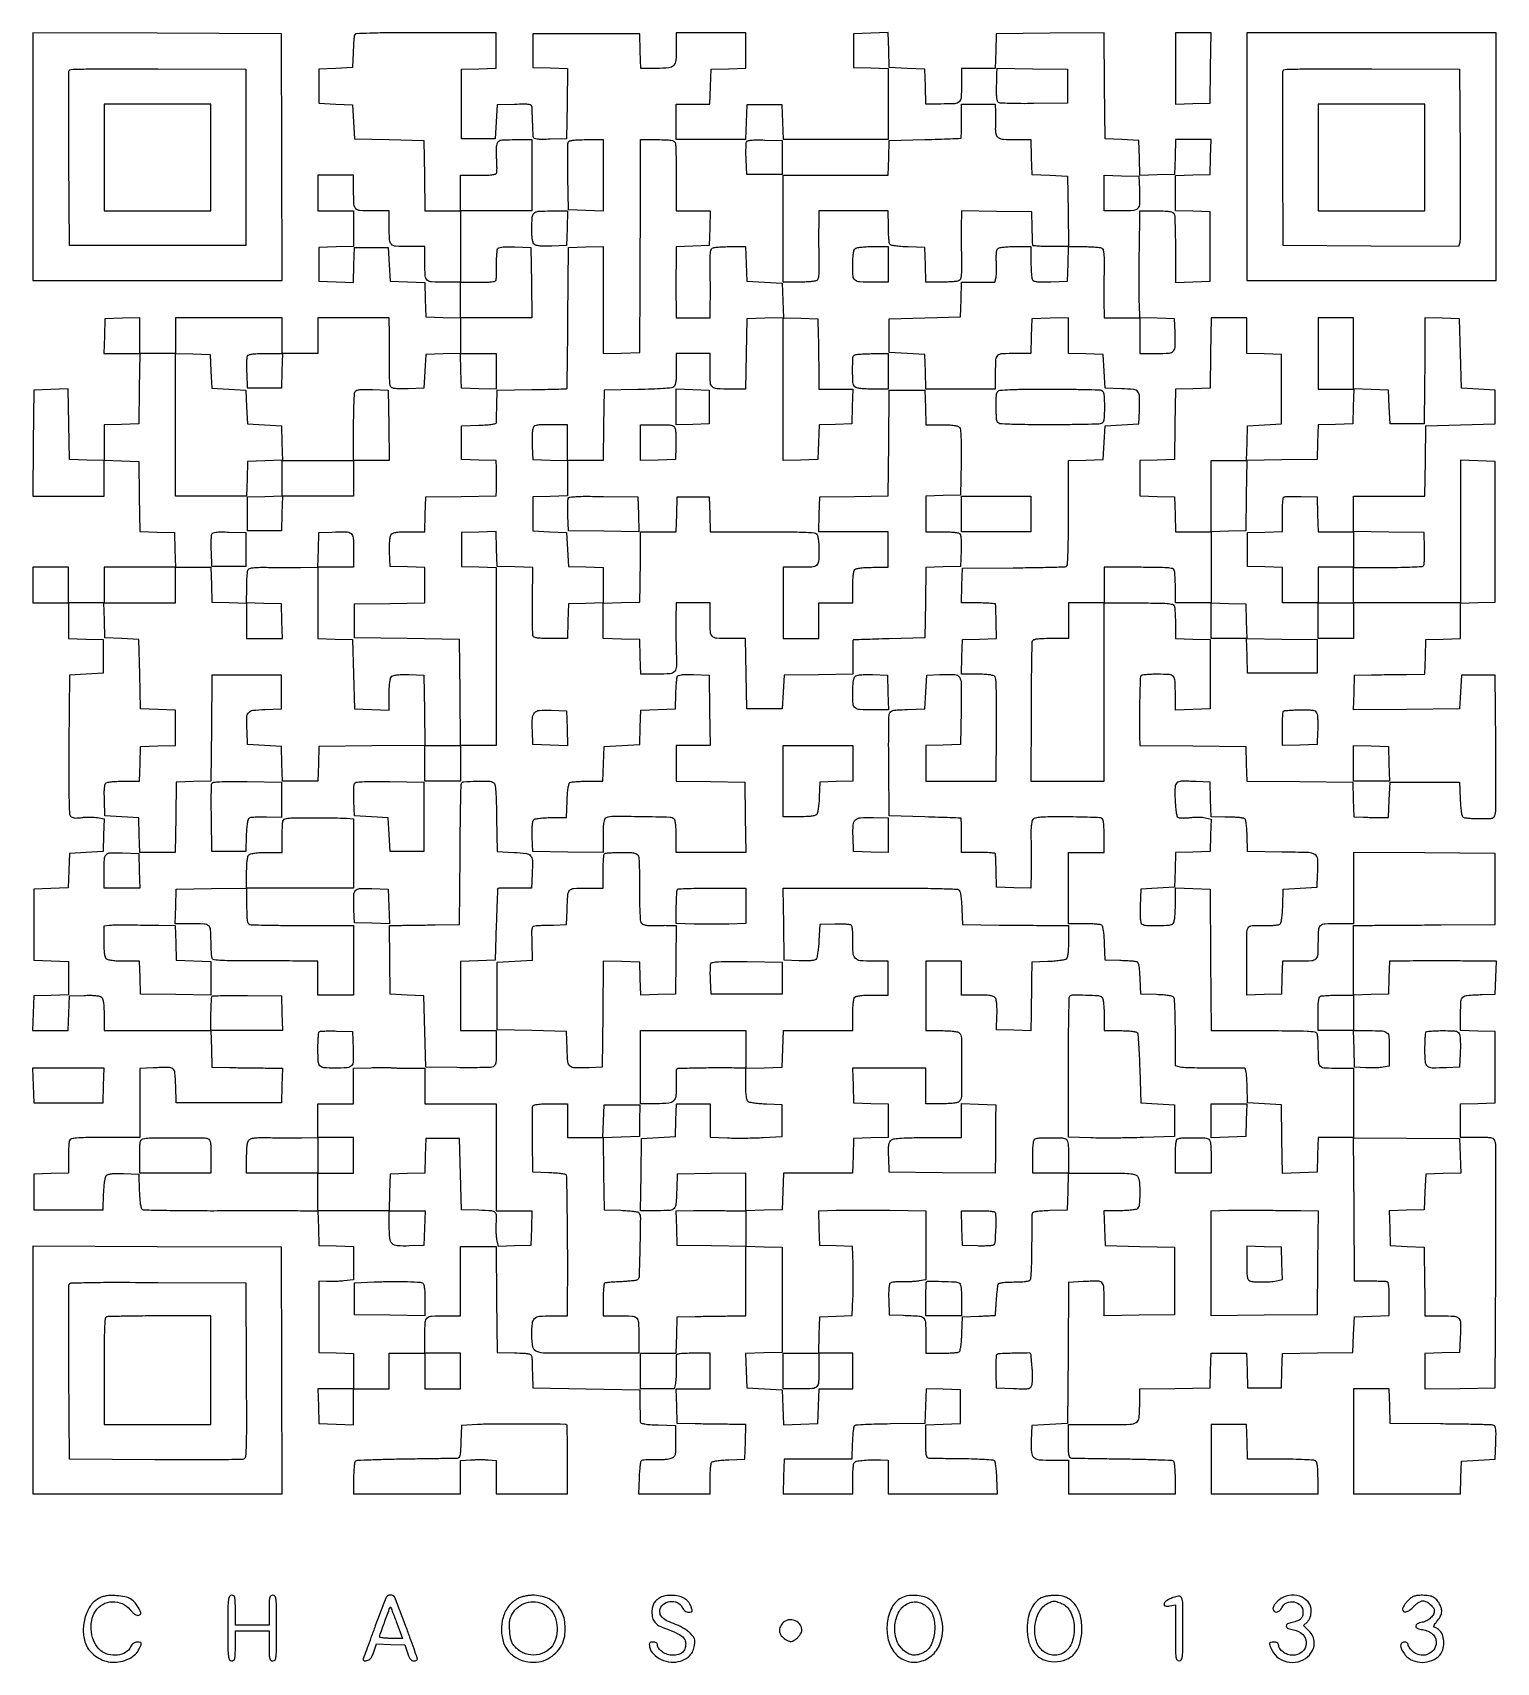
# Model space of a CAD drawing. Extents: x 156 to 936, y 100 to 969.
import ezdxf

# ---------------------------------------------------------------- set-up
doc = ezdxf.new("R2010")
doc.units = 0

msp = doc.modelspace()

# ---------------------------------------------------------------- linework, layer by layer
for points in [[(327.488341, 967.75, 0.062379), (327.299299, 966.905307, 0.004511), (327.092081, 964.517187, 0.006263), (326.905777, 961.655284, 0.004694), (326.769726, 958.5), (326.5, 950.5), (317.5, 950), (308.5, 949.5), (308.5, 940.5), (308.5, 931.5), (317.5, 931), (326.5, 930.5), (327, 921.5), (327.5, 912.5), (346, 912), (364.5, 911.5), (364.772065, 892.75), (365.044131, 874), (374.522065, 874), (384, 874), (384, 855), (384, 836), (376.081787, 836, -0.01141), (368.599988, 836.170753, -0.175208), (366.252746, 837.14255, -0.195511), (365.199638, 839.349521, -0.014768), (365, 846.106989), (365, 855), (356.106989, 855, -0.014768), (349.349521, 855.199638, -0.195511), (347.14255, 856.252746, -0.175208), (346.170753, 858.599988, -0.01141), (346, 866.081787), (346, 874), (337.106989, 874, -0.014768), (330.349521, 874.199638, -0.195511), (328.14255, 875.252746, -0.175208), (327.170753, 877.599988, -0.01141), (327, 885.081787), (327, 893), (317.5, 893), (308, 893), (308, 883.5), (308, 874), (317.5, 874), (327, 874), (327, 864.537526), (327, 855.075052), (317.75, 854.787526), (308.5, 854.5), (308.5, 845.5), (308.5, 836.5), (317.711984, 836.212977), (326.923969, 835.925954), (327.211984, 845.212977), (327.5, 854.5), (336.5, 854.5), (345.5, 854.5), (346, 845.5), (346.5, 836.5), (355.712964, 836.212964), (364.925929, 835.925929), (365.212964, 826.712964), (365.5, 817.5), (374.75, 817.212474), (384, 816.924948), (384, 807.5), (384, 798.075052), (374.75, 797.787526), (365.5, 797.5), (365, 788.5), (364.5, 779.5), (356.085653, 779.206902, -0.008596), (352.092591, 779.136507, -0.026958), (349.413938, 779.279866, -0.038734), (347.637588, 779.611928, -0.181947), (346.80803, 780.206902, -0.120467), (346.473386, 781.126887, -0.009289), (346.234044, 783.763903, -0.012296), (346.082679, 786.958477, -0.009065), (346.066295, 790.5, 0.001867), (346.106151, 794.579819, 0.001119), (346.124545, 799.426563, 0.001121), (346.12124, 804.249563, 0.001952), (346.093918, 808.25), (346, 817), (327, 817), (308, 817), (308, 807.5), (308, 798), (298.5, 798), (289, 798), (289, 807.5), (289, 817), (260.5, 817), (232, 817), (232, 807.5), (232, 798), (222.5, 798), (213, 798), (213, 807.537526), (213, 817.075052), (203.75, 816.787526), (194.5, 816.5), (194.212474, 807.25), (193.924948, 798), (203.484539, 798), (213.044131, 798), (212.772065, 779.25), (212.5, 760.5), (203.25, 760.212474), (194, 759.924948), (194, 750.424948), (194, 740.924948), (184.75, 741.212474), (175.5, 741.5), (175.227798, 760.287232), (174.955596, 779.074464), (165.727798, 778.787232), (156.5, 778.5), (156.234427, 750.25), (155.968853, 722), (174.984427, 722), (194, 722), (194, 731.537526), (194, 741.075052), (203.25, 740.787526), (212.5, 740.5), (212.771928, 721.787236), (213.043857, 703.074471), (222.271928, 702.787236), (231.5, 702.5), (231.787526, 693.25), (232.075052, 684), (213.037526, 684), (194, 684), (194, 674.5), (194, 665), (184.5, 665), (175, 665), (175, 674.5), (175, 684), (165.5, 684), (156, 684), (156, 674.5), (156, 665), (165.5, 665), (175, 665), (175, 655.537526), (175, 646.075052), (184.25, 645.787526), (193.5, 645.5), (193.5, 636.5), (193.5, 627.5), (184.5, 627), (175.5, 626.5), (175.237543, 589.617473, 0.001661), (175.171048, 572.094484, 0.005906), (175.298347, 560.867897, 0.00364), (175.541716, 552.87284, 0.165233), (176.123594, 551.351078, 0.118265), (176.93466, 550.743874, 0.07078), (178.102495, 550.425845, 0.047161), (179.748013, 550.375969, 0.016985), (182.081283, 550.605171, -0.019688), (184.185295, 550.800376, -0.01436), (186.533192, 550.857731, -0.014551), (188.765456, 550.783161, -0.030748), (190.4834, 550.569092), (194.076335, 549.895053), (193.788168, 541.197527), (193.5, 532.5), (184.5, 532), (175.5, 531.5), (175.212964, 522.287036), (174.925929, 513.074071), (165.712964, 512.787036), (156.5, 512.5), (156.5, 493.5), (156.5, 474.5), (165.75, 474.212474), (175, 473.924948), (175, 465), (175, 456.075052), (165.75, 455.787526), (156.5, 455.5), (156.212474, 446.25), (155.924948, 437), (165.424948, 437), (174.924948, 437), (175.212474, 446.25), (175.5, 455.5), (183.344796, 455.793771, -0.01153), (186.735348, 455.842502, -0.021342), (189.485252, 455.701133, -0.023545), (191.568167, 455.405224, -0.126804), (192.594796, 454.921326, -0.145524), (193.251072, 453.939147, -0.03848), (193.673265, 452.078343, -0.027148), (193.9254, 449.342652, -0.009406), (194, 445.377555), (194, 437), (222.463788, 437), (250.927576, 437), (251.213788, 427.25), (251.5, 417.5), (261, 417.329024, 0.000734), (265.310027, 417.257785, 0.000438), (270.437586, 417.185059, 0.000439), (275.54497, 417.121578, 0.000761), (279.787526, 417.079024), (289.075052, 417), (288.787526, 407.75), (288.5, 398.5), (260.5, 398.5), (232.5, 398.5), (232.213926, 407.640319, 0.01399), (231.8069, 414.500116, 0.205492), (230.688048, 416.584758, 0.172296), (228.31466, 417.402029, 0.009277), (220.25, 417.174833), (213, 416.835882), (213, 398.417941), (213, 380), (194.606989, 380, 0.002472), (184.276552, 379.948927, 0.018295), (179.359559, 379.72025, 0.036273), (176.606822, 379.288503, 0.24904), (175.606989, 378.418213, 0.068336), (175.368953, 377.40135, 0.007357), (175.178303, 374.986123, 0.008933), (175.044388, 372.089223, 0.007082), (175, 368.955738), (175, 361.075052), (165.75, 360.787526), (156.5, 360.5), (156.5, 351), (156.5, 341.5), (175, 341.5), (193.5, 341.5), (193.793676, 349.950164, -0.011626), (193.98723, 353.284084, -0.015307), (194.327227, 356.311068, -0.012743), (194.74742, 358.789423, -0.125475), (195.197621, 359.738119, -0.151604), (196.140288, 360.351899, -0.040696), (197.914254, 360.702074, -0.027996), (200.542386, 360.853535, -0.009286), (204.403945, 360.787955), (212.5, 360.5), (212.792098, 351.532999, 0.009815), (212.991728, 347.711606, 0.020219), (213.327056, 344.736971, 0.020082), (213.754924, 342.545857, 0.193391), (214.292098, 341.785523, 0.138594), (215.323489, 341.468482, 0.000725), (226.013929, 341.240319, 0.003136), (238.229465, 341.073964, 0.001975), (252.5, 341.025494, -0.000069), (267.341689, 341.031641, -0.000083), (281.337414, 341.033187, -0.000071), (293.140377, 341.030862, -0.000539), (298.712474, 341.02297), (307.924948, 341), (308.212474, 331.75), (308.5, 322.5), (317.75, 322.212474), (327, 321.924948), (327, 313.034431), (327, 304.143913), (321.75, 303.587224, -0.01032), (319.447713, 303.391054, -0.007392), (316.867188, 303.263016, -0.007469), (314.404672, 303.214117, -0.015885), (312.5, 303.265268), (308.5, 303.5), (308.5, 284.5), (308.5, 265.5), (317.75, 265.212474), (327, 264.924948), (327, 255.462474), (327, 246), (317.462474, 246), (307.924948, 246), (308.212474, 236.75), (308.5, 227.5), (317.75, 227.212474), (327, 226.924948), (327, 236.462474), (327, 246), (336.5, 246), (346, 246), (346, 255.5), (346, 265), (355.5, 265), (365, 265), (365, 255.5), (365, 246), (374.5, 246), (384, 246), (384, 255.5), (384, 265), (374.5, 265), (365, 265), (365, 274.393011, -0.013298), (365.190353, 281.54893, -0.19079), (366.232644, 283.820169, -0.18106), (368.570915, 284.823337, -0.011759), (376.081787, 285), (384, 285), (384, 303.5), (384, 322), (393.484427, 322), (402.968853, 322), (403.234427, 293.75), (403.5, 265.5), (412.75, 265.212474, -0.004264), (418.52062, 264.983824, -0.0536), (420.673065, 264.646992, -0.178504), (421.657551, 263.950658, -0.144638), (422.060483, 262.712474, -0.000042), (422.095045, 261.444269, -0.000008), (422.15887, 259.093664, -0.000008), (422.233491, 256.342202, -0.000008), (422.310483, 253.5), (422.5, 246.5), (451, 246), (479.5, 245.5), (479.606566, 237.5, 0.001471), (479.65784, 234.34737, 0.001981), (479.723962, 231.493836, 0.001349), (479.795377, 229.100344, 0.02131), (479.856566, 228.287526, 0.303024), (480.345712, 227.714056, 0.029454), (482.219449, 227.30048, 0.02386), (485.064801, 226.984382, 0.007964), (489.25, 226.787526), (498.5, 226.5), (498.607219, 218.170964, -0.005243), (498.619862, 212.873009, -0.062688), (498.34832, 210.848203, -0.157974), (497.621389, 209.71878, -0.080733), (496.146481, 208.865592, -0.055695), (494.751766, 208.506422, -0.015447), (492.502373, 208.258261, -0.015395), (489.921138, 208.133752, -0.015574), (487.347073, 208.169106, 0.012551), (484.901287, 208.217484, 0.017366), (482.708817, 208.129623, 0.013991), (480.924441, 207.945607, 0.16505), (480.307811, 207.641714, 0.158328), (479.973551, 206.98644, 0.008128), (479.633714, 204.599036, 0.012276), (479.341183, 201.70073, 0.008543), (479.147384, 198.417236), (478.794768, 190), (497.897384, 190), (517, 190), (517.015313, 197.75, -0.009121), (517.07711, 200.806269, -0.012155), (517.251296, 203.57771, -0.009471), (517.494844, 205.866303, -0.110752), (517.797157, 206.706033, -0.192561), (518.533237, 207.236162, -0.02067), (520.63313, 207.666992, -0.020911), (523.460658, 208.005667, -0.010674), (527.031844, 208.206033), (535.5, 208.5), (535.787526, 217.75), (536.075052, 227), (527.287526, 227.106392, -0.000252), (523.238483, 227.157453, -0.000139), (518.290711, 227.223716, -0.000139), (513.275305, 227.29367, -0.000223), (509, 227.356392), (499.5, 227.5), (499.212474, 236.75), (498.924948, 246), (507.962474, 246), (517, 246), (517, 255.5), (517, 265), (508, 265, 0.007365), (503.741378, 264.93727, 0.026824), (501.04747, 264.71291, 0.040651), (499.385852, 264.344853, 0.310283), (498.914746, 263.75, 0.017666), (498.889678, 262.985286, 0.002184), (498.901232, 261.317319, 0.002577), (498.933832, 259.335619, 0.002129), (498.988458, 257.223851, -0.012161), (499.001436, 254.985789, -0.010328), (498.90886, 252.624002, -0.010457), (498.735063, 250.476245, -0.028645), (498.494257, 248.973851), (497.841089, 246), (488.920545, 246), (480, 246), (480, 255.5), (480, 265), (489.463788, 265), (498.927576, 265), (499.213788, 274.75), (499.5, 284.5), (509, 284.643608, -0.000218), (513.272687, 284.706331, -0.000136), (518.279688, 284.776284, -0.000137), (523.215497, 284.842549, -0.000248), (527.25, 284.893608), (536, 285), (536, 303.536212), (536, 322.072424), (545.75, 321.786212), (555.5, 321.5), (555.5, 293.5), (555.5, 265.5), (545.712959, 265.213341), (535.925919, 264.926682), (536.212959, 255.713341), (536.5, 246.5), (546, 246), (555.5, 245.5), (555.788016, 236.212977), (556.076031, 226.925954), (565.288016, 227.212977), (574.5, 227.5), (574.787526, 236.75), (575.075052, 246), (584.037526, 246), (593, 246), (593, 255.5), (593, 265), (583.963788, 265), (574.927576, 265), (575.213788, 274.75), (575.5, 284.5), (584.15475, 284.787544), (592.809499, 285.075087), (593.15475, 294.287544, 0.005684), (593.264198, 298.48137, 0.003338), (593.304585, 303.499892, 0.003338), (593.277957, 308.518384, 0.005685), (593.180007, 312.712088), (592.860013, 321.924176), (584.180007, 322.212088), (575.5, 322.5), (575.212977, 331.711984), (574.925954, 340.923969), (584.212977, 341.211984, -0.00598), (589.055176, 341.304202, -0.001796), (596.426625, 341.329924, -0.0018), (604.698903, 341.299283, -0.001952), (612.75, 341.209033), (632, 340.918065), (632, 322.570324), (632, 304.222582), (628.473364, 303.560981, -0.024256), (626.7379, 303.321824, -0.009962), (624.366725, 303.159102, -0.009829), (621.810106, 303.085102, -0.012429), (619.445613, 303.121939, 0.017748), (617.264724, 303.132719, 0.022691), (615.261676, 302.980347, 0.02145), (613.635857, 302.710977, 0.145595), (612.927392, 302.327392, 0.162927), (612.535046, 301.540209, 0.014649), (612.289567, 299.318994, 0.017548), (612.163126, 296.552967, 0.011968), (612.205143, 293.405143), (612.5, 285.5), (620, 285.24697, -0.008651), (628.397932, 284.818085, -0.167265), (630.765357, 283.817746, -0.199345), (631.812399, 281.627978, -0.013122), (632, 274.480948), (632, 265), (640.25, 265.015313, 0.008591), (643.498009, 265.077158, 0.011595), (646.431384, 265.251635, 0.008743), (648.855762, 265.495093, 0.112618), (649.707902, 265.798312, 0.195149), (650.24575, 266.552989, 0.020215), (650.673305, 268.737125, 0.020298), (651.008289, 271.707636, 0.009786), (651.207902, 275.532999), (651.5, 284.5), (660.25, 284.788933, 0.002247), (663.607228, 284.914896, 0.003722), (666.438631, 285.054993, 0.000566), (668.933596, 285.199903, 0.356096), (669.030447, 285.288933, 0.017418), (669.048716, 285.456746, 0.000052), (669.209553, 287.641124, 0.000305), (669.389543, 290.10965, 0.00019), (669.597414, 293, -0.003823), (669.832213, 295.963694, -0.005026), (670.094314, 298.664062, -0.003709), (670.353041, 300.919174, -0.047348), (670.535581, 301.75, -0.245364), (671.118501, 302.325134, -0.037336), (672.765062, 302.698207, -0.027622), (675.265322, 302.931269, -0.009429), (678.909598, 303, 0.010419), (682.45801, 303.073953, 0.024935), (685.079281, 303.314567, 0.030062), (686.922923, 303.691177, 0.185788), (687.690983, 304.25, 0.128795), (688.016827, 305.239112, 0.00327), (688.280272, 309.979688, 0.006775), (688.478991, 315.586609, 0.004545), (688.561007, 322, -0.001043), (688.598077, 328.410846, -0.001561), (688.659609, 334.009289, -0.000633), (688.733435, 338.808885, -0.034509), (688.811007, 339.712474, -0.294243), (689.319491, 340.284148, -0.028483), (691.220184, 340.698312, -0.023574), (694.080475, 341.015544, -0.008061), (698.25, 341.212474), (707.5, 341.5), (707.786212, 351.25), (708.072424, 361), (726.001028, 361, -0.002155), (736.960232, 360.952766, -0.023261), (741.384548, 360.708594, -0.064996), (743.720129, 360.158147, -0.181488), (744.964816, 359.065741, -0.107088), (745.817478, 356.078409, -0.018612), (745.979465, 350.178425, -0.015314), (745.740238, 344.259859, -0.180517), (744.8, 342.2, -0.145015), (743.858679, 341.688958, -0.021051), (741.684979, 341.321964, -0.020283), (738.809501, 341.078116, -0.01101), (735.262474, 341), (726.924948, 341), (727.212474, 331.75), (727.5, 322.5), (746, 322), (764.5, 321.5), (764.5, 303.5), (764.5, 285.5), (745.75, 285.227935), (727, 284.955869), (727, 293.861303, 0.013938), (726.811989, 300.604544, 0.208337), (725.776252, 302.661093, 0.178939), (723.489214, 303.468359, 0.009832), (715.761919, 303.201896), (708.023838, 302.782604), (707.761919, 265.141302), (707.5, 227.5), (698, 227), (688.5, 226.5), (688.203802, 218.520365, 0.025208), (688.288689, 212.139667, 0.193772), (689.555377, 209.493873, 0.168774), (692.405548, 208.264937, 0.018176), (699.69113, 208), (708, 208), (708, 199), (708, 190), (736.5, 190), (765, 190), (765, 198.440983, 0.011184), (764.92623, 201.73858, 0.016906), (764.700939, 204.601032, 0.012263), (764.383526, 206.90548, 0.21728), (763.976233, 207.514689, 0.1287), (763.118415, 207.777773, 0.000965), (755.696117, 208.072292, 0.003525), (747.161283, 208.334215, 0.002244), (737.226233, 208.524409, -0.000086), (727.240501, 208.672454, -0.000129), (718.543018, 208.805144, -0.000049), (711.05853, 208.921995, -0.003113), (709.75, 208.950703, -0.217024), (708.833229, 209.399882, -0.124834), (708.29998, 210.534306, -0.042618), (708.053111, 212.858023, -0.005164), (708, 218), (708, 227), (726.383369, 227, 0.004199), (740.763673, 227.120771, 0.131336), (744.150841, 228.087335, 0.244), (745.674675, 230.556118, 0.018118), (745.986345, 238.727935), (746, 245.955869), (764.75, 246.227935), (783.5, 246.5), (783.787526, 255.75), (784.075052, 265), (793.5, 265), (802.924948, 265), (803.212474, 255.75), (803.5, 246.5), (812.5, 246.5), (821.5, 246.5), (821.787236, 255.728072), (822.074471, 264.956143), (840.787236, 265.228072), (859.5, 265.5), (860, 275), (860.5, 284.5), (869.75, 284.787526), (879, 285.075052), (879, 294.037526, 0.007552), (878.936285, 298.255654, 0.02649), (878.710609, 300.962615, 0.038764), (878.34269, 302.658527, 0.295874), (877.75, 303.162153, 0.023907), (876.916404, 303.229987, 0.001593), (874.517187, 303.302478, 0.002295), (871.655321, 303.366681, 0.001715), (868.5, 303.412153), (860.5, 303.5), (860.238165, 341.699699), (859.97633, 379.899397), (888.238165, 379.699699), (916.5, 379.5), (916.787023, 370.288016), (917.074046, 361.076031), (907.787023, 360.788016), (898.5, 360.5), (898, 351), (897.5, 341.5), (888.212977, 341.211984), (878.925954, 340.923969), (879.212977, 331.711984), (879.5, 322.5), (888.5, 322), (897.5, 321.5), (897.670976, 312, -0.000662), (897.742218, 307.72731, -0.000413), (897.814941, 302.720312, -0.000414), (897.878466, 297.784501, -0.000753), (897.920976, 293.75), (898, 285), (906.980948, 285, -0.017192), (913.752097, 284.767116, -0.20709), (916.017836, 283.595696, -0.171789), (916.939951, 281.02952, -0.011142), (916.798618, 272.988223), (916.5, 265.5), (907.25, 265.212474), (898, 264.924948), (898, 255.440409), (898, 245.955869), (916.75, 246.227935), (935.5, 246.5), (935.775965, 311, 0.000804), (935.842421, 335.887072, 0.001273), (935.810766, 357.214063, 0.000271), (935.725021, 375.961991, 0.0582), (935.506913, 377.75, 0.122617), (934.85145, 379.003915, 0.154504), (933.732859, 379.672196, 0.053326), (931.548599, 379.947537, 0.004711), (925.980948, 380), (917, 380), (917, 388.962474), (917, 397.924948), (926.25, 398.212474), (935.5, 398.5), (935.5, 417.5), (935.5, 436.5), (926.25, 436.787526), (917, 437.075052), (917, 446.018474, -0.014194), (917.190094, 452.713321, -0.199365), (918.215838, 454.834916, -0.165063), (920.527107, 455.811311, -0.009054), (928.5, 456.245668), (935.5, 456.5), (935.788933, 465.25), (936.077866, 474), (927.788933, 474.065134, 0.000906), (916.804713, 474.131539, 0.000875), (905.692532, 474.159122, 0.000916), (895.575475, 474.147996, 0.001976), (887.788933, 474.094396), (879.077866, 474), (878.788933, 465.25), (878.5, 456.5), (869.25, 456.212474), (860, 455.924948), (860, 474.462474), (860, 493), (868.75, 493.118471, -0.001476), (873.818862, 493.172134, -0.000253), (883.448437, 493.240778, -0.000276), (894.755624, 493.309425, -0.000246), (906.5, 493.368471), (935.5, 493.5), (935.5, 512.5), (935.5, 531.5), (897.75, 531.762025), (860, 532.02405), (860, 513.012025), (860, 494), (852.081787, 494, 0.01072), (844.679234, 493.841272, 0.161531), (842.30349, 492.938415, 0.20568), (841.224011, 490.873122, 0.018983), (841, 484.974799, -0.011616), (840.828179, 477.579887, -0.175745), (839.856847, 475.246107, -0.194734), (837.654189, 474.198876, -0.014789), (830.931944, 474), (822.077866, 474), (821.788933, 465.25), (821.5, 456.5), (812.25, 456.212474), (803, 455.924948), (803, 474.462474, -0.002646), (803.077005, 489.016033, -0.126371), (803.830455, 491.825787, -0.261699), (805.846096, 493.04908, -0.014432), (813.5, 493.085036, 0.012914), (815.885893, 493.089005, 0.016231), (818.092321, 493.221437, 0.014431), (819.912184, 493.443218, 0.111024), (820.707902, 493.753012, 0.189003), (821.243356, 494.527705, 0.019751), (821.672023, 496.736543, 0.02002), (822.008228, 499.721666, 0.00989), (822.207902, 503.532999), (822.5, 512.5), (831.5, 513), (840.5, 513.5), (840.800912, 520.479083, 0.019946), (840.826198, 528.37304, 0.250509), (839.373752, 530.865677, 0.130715), (835.967537, 531.890775, 0.004357), (821.736597, 532.227493), (803.5, 532.5), (803.211067, 541.25, 0.00863), (803.013589, 545.175079, 0.024855), (802.694889, 547.881236, 0.030784), (802.278606, 549.671422, 0.297232), (801.711067, 550.152314, -0.00707), (801.174522, 550.227516, -0.004713), (800.562001, 550.328135, -0.004745), (799.969604, 550.436993, -0.009267), (799.5, 550.536965, 0.044034), (798.815197, 550.63366, 0.002488), (796.675086, 550.734936, 0.003802), (794.123132, 550.823542, 0.002778), (791.287526, 550.88465), (784.075052, 551), (783.787526, 560.25), (783.5, 569.5), (776.011777, 569.798618, 0.010148), (768.156143, 569.952306, 0.177629), (765.800161, 569.086096, 0.213811), (764.786196, 566.963252, 0.015476), (764.830296, 560.305529, 0.010522), (765.042972, 556.681416, 0.019019), (765.392001, 553.729559, 0.017047), (765.824201, 551.480071, 0.193941), (766.330296, 550.75137, 0.121051), (767.078144, 550.487078, 0.018477), (768.668095, 550.388654, 0.019757), (770.590103, 550.416784, 0.015974), (772.646198, 550.594233, -0.017513), (774.846759, 550.777332, -0.014403), (777.203502, 550.822558, -0.014648), (779.372042, 550.738135, -0.037016), (780.933851, 550.514529), (784.075307, 549.824549), (783.787653, 541.162275), (783.5, 532.5), (774.287036, 532.212964), (765.074071, 531.925929), (764.787036, 522.712964), (764.5, 513.5), (755.5, 513), (746.5, 512.5), (746.208654, 503.58457, 0.007874), (746.136581, 499.325344, 0.025891), (746.278743, 496.518036, 0.03736), (746.608404, 494.675579, 0.190691), (747.208654, 493.849883, 0.132959), (749.695491, 493.077946, 0.014429), (755.756126, 493.030935, 0.012557), (761.857757, 493.313098, 0.18044), (763.8, 494.2, 0.147163), (764.31737, 495.162609, 0.020491), (764.682108, 497.423259, 0.019645), (764.923314, 500.443228, 0.010104), (765, 504.237526), (765, 513.075052), (774.25, 512.787526), (783.5, 512.5), (783.762025, 474.75), (784.02405, 437), (811.905036, 437, -0.001483), (827.902002, 436.952556, -0.012385), (835.13699, 436.730374, -0.020746), (839.244345, 436.330896, -0.27298), (840.393011, 435.418213, -0.068141), (840.630995, 434.403342, -0.007433), (840.821697, 432.006528, -0.00899), (840.955608, 429.132076, -0.007144), (841, 426.025201, 0.018983), (841.224011, 420.126878, 0.20568), (842.30349, 418.061585, 0.161531), (844.679234, 417.158728, 0.01072), (852.081787, 417), (860, 417), (860, 398.5), (860, 380), (850.537526, 380), (841.075052, 380), (840.787526, 370.75), (840.5, 361.5), (831.272703, 361.212775), (822.045405, 360.925549), (821.772703, 379.212775), (821.5, 397.5), (812.5, 398), (803.5, 398.5), (803.212474, 407.75, 0.007757), (803.015774, 411.969023, 0.024473), (802.702086, 414.782421, 0.031768), (802.28953, 416.59756, 0.32187), (801.712474, 417.046336, 0.009999), (800.821064, 417.062563, 0.00021), (796.40467, 417.052777, 0.000488), (791.240818, 417.034123, 0.000329), (785.345978, 417.003195, -0.004061), (779.352621, 417.016485, -0.005329), (773.880882, 417.131394, -0.003959), (769.306586, 417.312509, -0.049644), (767.595978, 417.565267), (765, 418.216816), (764.984687, 435.858408, 0.004048), (764.923303, 442.706395, 0.0061), (764.748704, 448.672054, 0.002697), (764.511015, 453.741359, 0.129192), (764.202843, 454.706033, 0.192561), (763.466763, 455.236162, 0.02067), (761.36687, 455.666992, 0.020911), (758.539342, 456.005667, 0.010674), (754.968156, 456.206033), (746.5, 456.5), (746.208795, 464.797197, 0.008978), (746.000079, 468.728665, 0.029432), (745.66335, 471.307436, 0.044142), (745.194665, 472.956468, 0.212946), (744.522087, 473.629898, 0.066643), (743.602391, 473.84846, 0.006014), (741.241358, 474.057242, 0.007727), (738.407497, 474.229517, 0.005963), (735.313292, 474.332702), (727.5, 474.5), (727.207902, 483.467001, 0.009786), (727.008289, 487.292364, 0.020298), (726.673305, 490.262875, 0.020215), (726.24575, 492.447011, 0.195149), (725.707902, 493.201688, 0.112618), (724.855762, 493.504907, 0.008743), (722.431384, 493.748365, 0.011595), (719.498009, 493.922842, 0.008591), (716.25, 493.984687), (708, 494), (708, 513), (708, 532), (717.5, 532), (727, 532), (727, 540.893011, 0.007599), (726.934132, 545.226503, 0.028539), (726.696676, 547.934626, 0.045551), (726.291471, 549.62287, 0.223039), (725.629194, 550.31205, 0.08117), (724.59653, 550.52614, 0.001938), (719.672611, 550.716112, 0.004203), (713.883132, 550.868298, 0.002837), (707.276425, 550.948904, 0.003125), (698.163813, 550.951427, 0.017583), (693.299451, 550.751223, 0.030317), (690.37563, 550.348401, 0.171798), (689.045883, 549.555285, 0.122912), (688.499639, 548.419048, 0.026131), (688.16634, 546.232687, 0.021582), (687.998476, 543.231312, 0.009651), (688.024538, 539.27542, -0.00317), (688.102654, 535.27973, -0.001859), (688.148043, 530.496444, -0.001859), (688.157863, 525.711996, -0.003165), (688.125886, 521.712474), (688, 512.924948), (678.847925, 513.212474), (669.695849, 513.5), (669.464517, 522, 0.001053), (669.367418, 525.311374, 0.001544), (669.266889, 528.223437, 0.000725), (669.170029, 530.702865, 0.028439), (669.116592, 531.25, 0.339459), (668.801894, 531.550346, 0.00637), (666.390499, 531.779688, 0.012712), (663.458816, 531.945974, 0.007809), (660, 532), (651, 532), (651, 541, 0.0026), (650.981986, 544.464319, 0.004196), (650.926563, 547.413242, 0.000894), (650.851767, 549.994067, 0.223635), (650.75, 550.194016, 0.15636), (650.521939, 550.277205, 0.000154), (644.992188, 550.49436, 0.001503), (638.802625, 550.716886, 0.000919), (631.5, 550.944016), (612.5, 551.5), (612.240922, 577.5, -0.001937), (612.179271, 587.623174, -0.002855), (612.21033, 596.512452, -0.001322), (612.300012, 604.081973, -0.054002), (612.500588, 605.712602, -0.132349), (613.162138, 606.942615, -0.141786), (614.336317, 607.634493, -0.050109), (616.630979, 607.982812, -0.004855), (622.259666, 608.212602), (631.5, 608.5), (632, 617.5), (632.5, 626.5), (639.479083, 626.800912, -0.019397), (647.426388, 626.835082, -0.256161), (649.863718, 625.387204, -0.133011), (650.793453, 622.011579, -0.004266), (650.73292, 607.735235), (650.5, 589.5), (641.25, 589.212474), (632, 588.924948), (632, 579.462474), (632, 570), (650.75, 570.000206), (669.5, 570.000411), (669.688863, 597.221407, 0.002597), (669.709847, 609.256109, 0.006788), (669.5626, 617.903232, 0.003827), (669.312411, 624.439826, 0.163128), (668.816419, 625.721202, 0.158716), (667.907661, 626.29509, 0.028589), (665.917693, 626.680479, 0.02358), (663.116248, 626.924779, 0.009959), (659.340029, 627), (650.924948, 627), (651.212474, 636.25), (651.5, 645.5), (660.598013, 645.785515), (669.696026, 646.071029), (669.493394, 654.785515, 0.001366), (669.405205, 658.17911, 0.00201), (669.30758, 661.160432, 0.000931), (669.209468, 663.69987, 0.037765), (669.145381, 664.25, 0.329356), (668.818406, 664.550359, 0.006292), (666.387932, 664.779688, 0.012599), (663.437658, 664.945954, 0.007775), (659.962474, 665), (650.924948, 665), (651.212474, 674.25), (651.5, 683.5), (678.5, 683.753228, 0.00157), (688.939182, 683.883914, 0.002444), (697.935938, 684.068778, 0.000699), (705.758133, 684.278701, 0.08223), (706.75, 684.471843, 0.293578), (707.420119, 685.365753, 0.007068), (707.734681, 690.780299, 0.009013), (707.944998, 698.908407, 0.001961), (708, 712.931089), (708, 740.924948), (717.25, 741.212474), (726.5, 741.5), (727, 750.5), (727.5, 759.5), (736.5, 760), (745.5, 760.5), (745.800912, 767.479083, 0.012477), (745.937542, 775.011209, 0.170867), (745.02491, 777.54849, 0.198326), (742.777845, 778.762911, 0.017722), (736.240685, 779.211203), (727.5, 779.5), (727, 788.5), (726.5, 797.5), (717.25, 797.787526), (708, 798.075052), (708, 807.573738), (708, 817.072424), (698.25, 816.786212), (688.5, 816.5), (688.212474, 807.25), (687.924948, 798), (680.044262, 798, 0.011474), (672.593653, 797.829008, 0.175259), (670.250897, 796.858092, 0.195347), (669.199594, 794.654106, 0.014812), (669, 787.918011), (669, 779.05), (650.537195, 779.05), (632.07439, 779.05), (631.787195, 788.275), (631.5, 797.5), (622, 798), (612.5, 798.5), (612.5, 807.5), (612.5, 816.5), (631.5, 817), (650.5, 817.5), (650.787526, 826.75), (651.075052, 836), (659.958071, 836), (668.841089, 836), (669.39121, 838.75, 0.032903), (669.579898, 840.174913, 0.010561), (669.675413, 842.307813, 0.010484), (669.681763, 844.692589, 0.011544), (669.5862, 847, -0.018105), (669.524055, 849.197385, -0.022086), (669.631169, 851.251562, -0.021304), (669.86734, 852.941376, -0.124802), (670.237979, 853.75, -0.164744), (671.112103, 854.305536, -0.026797), (673.116148, 854.68265, -0.022988), (675.910929, 854.924865, -0.010121), (679.622445, 855), (688, 855), (688.015313, 846.75, 0.009158), (688.080961, 843.496014, 0.01219), (688.266784, 840.544105, 0.009524), (688.526866, 838.10652, 0.110447), (688.849883, 837.208654, 0.190691), (689.675579, 836.608404, 0.03736), (691.518036, 836.278743, 0.025891), (694.325344, 836.136581, 0.007874), (698.58457, 836.208654), (707.5, 836.5), (707.787526, 845.75), (708.075052, 855), (716.287526, 854.984687, -0.00935), (719.528724, 854.918025, -0.012388), (722.473433, 854.72919, -0.009786), (724.9046, 854.464648, -0.109735), (725.813523, 854.136411, -0.187083), (726.427377, 853.304599, -0.036226), (726.793234, 851.437012, -0.025722), (726.989874, 848.616033, -0.008179), (726.99747, 844.401724, 0.001761), (726.952492, 840.325489, 0.001003), (726.92536, 835.397694, 0.001002), (726.917937, 830.436818, 0.001658), (726.933947, 826.25), (727, 817), (736.5, 817), (746, 817), (746, 807.5), (746, 798), (754.980948, 798, 0.01682), (761.732324, 798.227183, 0.202101), (764.009281, 799.372662, 0.176722), (764.941866, 801.88044, 0.012322), (764.800912, 809.520917), (764.5, 816.5), (755.293064, 816.786956), (746.086127, 817.073912), (745.793064, 824.286956, -0.008426), (745.6964, 828.355343, -0.00168), (745.670654, 835.623356, -0.001777), (745.699189, 844.085485, -0.001655), (745.787886, 852.75), (746.075772, 874), (754.930897, 874, -0.006773), (759.587199, 873.936923, -0.034651), (762.160191, 873.688206, -0.070055), (763.655262, 873.216668, -0.192057), (764.393011, 872.418213, -0.081426), (764.635784, 871.244199, -0.002387), (764.821697, 866.173452, -0.004731), (764.955952, 860.183883, -0.003237), (765, 853.380687), (765, 835.924948), (774.25, 836.212474), (783.5, 836.5), (783.5, 855), (783.5, 873.5), (774.25, 873.787526), (765, 874.075052), (765, 883.5), (765, 892.924948), (774.25, 893.212474), (783.5, 893.5), (783.787526, 902.75), (784.075052, 912), (774.575052, 912), (765.075052, 912), (764.787526, 902.75), (764.5, 893.5), (755.288016, 893.212977), (746.076031, 892.925954), (745.788016, 902.212977), (745.5, 911.5), (736.5, 912), (727.5, 912.5), (727.234401, 940.76531), (726.968801, 969.030619), (698.234401, 968.76531), (669.5, 968.5), (669.212474, 959.25), (668.924948, 950), (659.962474, 950), (651, 950), (651, 941.106989, -0.014732), (650.800898, 934.350994, -0.19511), (649.750156, 932.143776, -0.175559), (647.407908, 931.171283, -0.011491), (639.955738, 931), (632.075052, 931), (631.787526, 940.25), (631.5, 949.5), (622, 950), (612.5, 950.5), (612.211984, 959.787023), (611.923969, 969.074046), (602.711984, 968.787023), (593.5, 968.5), (593.5, 959.5), (593.5, 950.5), (602.75, 950.212474), (612, 949.924948), (612, 930.962474), (612, 912), (584.037526, 912), (556.075052, 912), (555.787526, 921.25), (555.5, 930.5), (546, 930.5), (536.5, 930.5), (536.212474, 921.25), (535.924948, 912), (517.462474, 912), (499, 912), (499, 921.5), (499, 931), (507.962474, 931), (516.924948, 931), (517.212474, 940.25), (517.5, 949.5), (526.75, 949.787526), (536, 950.075052), (536, 959.537526), (536, 969), (517.5, 969), (499, 969), (499, 961.434259, -0.017837), (498.746246, 954.323459, -0.169439), (497.55902, 951.569544, -0.186655), (494.972441, 950.291199, -0.022492), (488.502342, 950), (480.075052, 950), (479.787526, 959.25), (479.5, 968.5), (451, 968.5), (422.5, 968.5), (422.5, 959.5), (422.5, 950.5), (431.771926, 950.212184), (441.043852, 949.924368), (440.771926, 931.212184), (440.5, 912.5), (431.75, 912.211067, -0.007007), (427.460489, 912.129581, -0.029178), (424.87888, 912.267468, -0.050498), (423.342253, 912.599185, -0.290209), (422.834795, 913.211067, -0.017284), (422.758404, 914.030877, -0.001662), (422.648249, 916.030751, -0.002114), (422.534897, 918.416605, -0.001667), (422.431734, 921, 0.000441), (422.333561, 923.61966, 0.000509), (422.235272, 926.115711, 0.000454), (422.147937, 928.229972, 0.002996), (422.096939, 929.287526, 0.208763), (421.625836, 930.224701, 0.134366), (420.501392, 930.735309, 0.042976), (418.172348, 930.906156, 0.0046), (412.75, 930.787526), (403.5, 930.5), (403, 921.5), (402.5, 912.5), (393.5, 912.5), (384.5, 912.5), (384.5, 931), (384.5, 949.5), (393.75, 949.787526), (403, 950.075052), (403, 959.537526), (403, 969), (365.468615, 969, 0.001408), (346.474772, 968.946504, 0.006817), (335.689443, 968.738684, 0.004275), (328.414872, 968.436986, 0.302782)], [(269.5, 902.5), (269.5, 855.5), (222.5, 855.5), (175.5, 855.5), (175.239372, 901.5, -0.000997), (175.174287, 919.225103, -0.001596), (175.197198, 934.357597, -0.000282), (175.267665, 947.72814, -0.090314), (175.461789, 948.759906, -0.301449), (176.45055, 949.464468, -0.003096), (185.402033, 949.70934, -0.005599), (198.68089, 949.841585, -0.001079), (222.722417, 949.759906), (269.5, 949.5)], [(707.5, 940.5), (707.5, 931.5), (689.630851, 931.226441, -0.004773), (682.5684, 931.185751, -0.007796), (676.581032, 931.301781, -0.003754), (671.60086, 931.513449, -0.162042), (670.630851, 931.891105, -0.160489), (670.188671, 932.596449, -0.025062), (669.871456, 934.231867, -0.025063), (669.681184, 936.308783, -0.017428), (669.666129, 938.664665, -0.000074), (669.735884, 941.102064, -0.000069), (669.808095, 943.600164, -0.000069), (669.872933, 945.821946, -0.000234), (669.916129, 947.272065), (670, 950.044131), (688.75, 949.772065), (707.5, 949.5)], [(916.777529, 904.5, -0.001169), (916.844214, 887.089041, -0.00181), (916.812248, 872.054912, -0.000538), (916.723164, 858.995066, -0.057675), (916.505999, 857.240125), (915.956939, 854.980251), (869.22847, 855.240125), (822.5, 855.5), (822.239372, 901.5, -0.000997), (822.174287, 919.225103, -0.001596), (822.197198, 934.357597, -0.000282), (822.267665, 947.72814, -0.090314), (822.461789, 948.759906, -0.301449), (823.45055, 949.464468, -0.003096), (832.402033, 949.70934, -0.005599), (845.68089, 949.841585, -0.001079), (869.722417, 949.759906), (916.5, 949.5)], [(669.139777, 926.75, -0.006719), (669.176769, 924.847266, -0.004294), (669.171047, 922.635332, -0.004313), (669.128111, 920.46716, -0.008024), (669.049944, 918.710705, 0.062217), (669.281352, 915.085871, 0.206772), (670.592233, 913.152481, 0.124725), (673.420148, 912.21845, 0.017712), (679.584919, 912), (687.924948, 912), (688.212474, 902.75), (688.5, 893.5), (698, 893), (707.5, 892.5), (707.772065, 873.75), (708.044131, 855), (698.522065, 855, -0.007384), (694.867757, 855.053969, -0.012169), (691.78302, 855.220312, -0.005814), (689.241704, 855.449236, -0.366581), (688.952044, 855.75, -0.008441), (688.926414, 856.295241, -0.000212), (688.852779, 858.776563, -0.000455), (688.770245, 861.68862, -0.00031), (688.681462, 865), (688.458834, 873.5), (669.729417, 873.772065), (651, 874.044131), (650.903093, 864.772065, 0.002377), (650.879194, 860.577752, 0.00144), (650.8888, 855.613127, 0.001442), (650.926739, 850.685085, 0.002539), (650.990516, 846.613047, -0.00795), (651.011215, 842.336308, -0.026717), (650.830869, 839.543279, -0.039647), (650.467082, 837.722065, -0.18441), (649.837423, 836.87836, -0.109127), (648.915695, 836.544461, -0.010007), (646.480454, 836.275149, -0.012554), (643.530439, 836.083066, -0.009513), (640.287526, 836.015313), (632.075052, 836), (631.787526, 845.25), (631.5, 854.5), (622.532999, 854.792098, -0.009786), (618.707636, 854.991711, -0.020298), (615.737125, 855.326695, -0.020215), (613.552989, 855.75425, -0.195149), (612.798312, 856.292098, -0.112618), (612.495093, 857.144238, -0.008743), (612.251635, 859.568616, -0.011595), (612.077158, 862.501991, -0.008591), (612.015313, 865.75), (612, 874), (593.5, 874), (575, 874), (574.877856, 865.25, 0.003161), (574.847109, 861.223834, 0.001758), (574.857912, 856.315837, 0.001753), (574.903727, 851.348323, 0.002836), (574.981484, 847.123063, -0.007207), (575.025822, 842.532694, -0.026256), (574.859102, 839.624046, -0.040433), (574.499022, 837.757572, -0.18574), (573.853628, 836.888375, -0.108865), (572.922312, 836.550601, -0.010099), (570.474191, 836.278091, -0.012622), (567.508457, 836.083802, -0.00958), (564.25, 836.015313), (556, 836), (556, 864.5), (556, 893), (583.962474, 893), (611.924948, 893), (612.212474, 902.25), (612.5, 911.5), (631.5, 912.055984, 0.000919), (638.802625, 912.283114, 0.001503), (644.992188, 912.50564, 0.000154), (650.521939, 912.722795, 0.15636), (650.75, 912.805984, 0.223635), (650.851767, 913.005933, 0.000894), (650.926563, 915.586758, 0.004196), (650.981986, 918.535681, 0.0026), (651, 922), (651, 931), (660, 931), (669, 931)], [(498.393011, 910.418213, -0.081401), (498.635772, 909.244542, -0.002396), (498.821697, 904.184475, -0.00474), (498.955951, 898.207024, -0.003244), (499, 891.418213), (499, 874), (508.037526, 874), (517.075052, 874), (516.787526, 864.75), (516.5, 855.5), (507.75, 855.211067), (499, 854.922134), (498.900637, 847.711067, -0.000312), (498.857705, 844.730268, -0.000308), (498.81088, 841.737001, -0.000302), (498.766679, 839.115888, -0.001188), (498.734613, 837.5, 0.006381), (498.718651, 835.811892, 0.001287), (498.736302, 832.810938, 0.001359), (498.775311, 829.319936, 0.00127), (498.833975, 825.75), (499, 817), (508, 817), (517, 817), (517.122144, 825.75, 0.003161), (517.152891, 829.776166, 0.001758), (517.142088, 834.684163, 0.001753), (517.096273, 839.651677, 0.002836), (517.018516, 843.876937, -0.007207), (516.974178, 848.467306, -0.026256), (517.140898, 851.375954, -0.040433), (517.500978, 853.242428, -0.18574), (518.146372, 854.111625, -0.108718), (519.076736, 854.449362, -0.010157), (521.514786, 854.721909, -0.012665), (524.468397, 854.916195, -0.009623), (527.712474, 854.984687), (535.924948, 855), (536.212474, 845.75), (536.5, 836.5), (546, 836), (555.5, 835.5), (555.787036, 826.287036), (556.074071, 817.074071), (565.287036, 816.787036), (574.5, 816.5), (574.668363, 807.5, -0.000866), (574.73878, 803.351671, -0.000477), (574.81125, 798.279687, -0.000476), (574.87493, 793.136501, -0.000764), (574.918363, 788.75), (575, 779), (584.037526, 779), (593.075052, 779), (592.787526, 769.75), (592.5, 760.5), (583.787018, 760.211607), (575.074036, 759.923214), (574.787018, 750.711607), (574.5, 741.5), (565.25, 741.212474), (556, 740.924948), (556, 778.998686), (556, 817.072424), (546.25, 816.786212), (536.5, 816.5), (536.227935, 797.75), (535.955869, 779), (528.059722, 779, -0.011457), (520.595345, 779.171064, -0.175414), (518.25104, 780.14327, -0.195276), (517.199323, 782.350385, -0.014747), (517, 789.106989), (517, 798), (508, 798), (499, 798), (499, 789.622445, -0.00979), (498.924918, 785.787976, -0.024916), (498.67771, 783.017003, -0.032122), (498.279311, 781.081684, -0.153905), (497.676204, 780.146237, -0.150078), (496.490107, 779.652029, -0.006421), (491.9248, 779.267561, -0.009449), (486.018538, 778.958517, -0.004527), (478.426204, 778.773792), (460.5, 778.5), (460.227935, 759.75), (459.955869, 741), (450.477935, 741), (441, 741), (441, 731.537526), (441, 722.075052), (431.75, 721.787526), (422.5, 721.5), (422.5, 712.5), (422.5, 703.5), (431.5, 703), (440.5, 702.5), (441, 693.5), (441.5, 684.5), (450.75, 684.212474), (460, 683.924948), (460, 674.426262), (460, 664.927576), (469.75, 665.213788), (479.5, 665.5), (479.698134, 674.5, 0.001399), (479.777851, 678.648335, 0.000771), (479.853302, 683.720313, 0.000769), (479.913969, 688.863499, 0.001235), (479.948134, 693.25), (480, 703), (489.462474, 703), (498.924948, 703), (499.212474, 712.25), (499.5, 721.5), (508, 721.5), (516.5, 721.5), (516.787526, 712.25), (517.075052, 703), (544.837526, 703, -0.002226), (558.147724, 702.940751, -0.008127), (566.587763, 702.728388, -0.006276), (572.451987, 702.411641, -0.181682), (573.8, 701.8, -0.142062), (574.301898, 700.888147, -0.021703), (574.672007, 698.825282, -0.021121), (574.91981, 696.136184, -0.012415), (575, 692.906989, -0.019554), (574.772902, 687.102218, -0.206765), (573.690254, 685.052708, -0.159949), (571.310519, 684.157481, -0.01065), (563.918213, 684), (556, 684), (556, 665), (556, 646), (565.5, 646), (575, 646), (575, 655.5), (575, 665), (584, 665), (593, 665), (593, 673.3, -0.011084), (593.07823, 676.828493, -0.020332), (593.322289, 679.693122, -0.021091), (593.689458, 681.860329, -0.144849), (594.2, 682.8, -0.144849), (595.139671, 683.310542, -0.021091), (597.306878, 683.677711, -0.020332), (600.171507, 683.92177, -0.011084), (603.7, 684), (612, 684), (612, 693.5), (612, 703), (593.462474, 703), (574.924948, 703), (575.212474, 712.25), (575.5, 721.5), (593.734465, 721.772499), (611.96893, 722.044997), (612.234465, 750.272499), (612.5, 778.5), (622, 778.5), (631.5, 778.5), (631.787526, 769.25), (632.075052, 760), (640.415081, 760, -0.009578), (644.323126, 759.925129, -0.026582), (647.058801, 759.674218, -0.036695), (648.934228, 759.258832, -0.147748), (649.901678, 758.618471, -0.151969), (650.43581, 757.323087, -0.010742), (650.704806, 753.372241, -0.01151), (650.83508, 747.824314, -0.00406), (650.774123, 739.868471), (650.5, 722.5), (641.25, 722.212474), (632, 721.924948), (632, 712.462474), (632, 703), (640.25, 702.984687, -0.00917), (643.504112, 702.918959, -0.012203), (646.45641, 702.732898, -0.00954), (648.894283, 702.472467, -0.110402), (649.793098, 702.149034, -0.187221), (650.389362, 701.340297, -0.039341), (650.721251, 699.5815, -0.027159), (650.864234, 696.914541, -0.008519), (650.793098, 692.914347), (650.5, 684.5), (641.271928, 684.212764), (632.043857, 683.925529), (631.771928, 665.212764), (631.5, 646.5), (612.5, 645.944016, 0.000919), (605.197375, 645.716886, 0.001503), (599.007812, 645.49436, 0.000154), (593.478061, 645.277205, 0.15636), (593.25, 645.194016, 0.223613), (593.148237, 644.994094, 0.000899), (593.073437, 642.419869, 0.004207), (593.018014, 639.478227, 0.002606), (593, 636.022559), (593, 627.045117), (574.75, 626.772559), (556.5, 626.5), (556, 617.5), (555.5, 608.5), (546, 608.5), (536.5, 608.5), (536.227935, 627.25), (535.955869, 646), (527.084924, 646, -0.014839), (520.345023, 646.200073, -0.19572), (518.140902, 647.253677, -0.174943), (517.170497, 649.60137, -0.011395), (517, 657.081787), (517, 665), (508, 665), (499, 665), (498.82294, 656.75, 0.00445), (498.775452, 652.968949, 0.002525), (498.781815, 648.391302, 0.00252), (498.834772, 643.778523, 0.004153), (498.931577, 639.879964, -0.010582), (499.034528, 631.278562, -0.163719), (498.079254, 628.523424, -0.211897), (495.741179, 627.261666, -0.019315), (488.970138, 627), (480.075052, 627), (479.787526, 636.25), (479.5, 645.5), (469.75, 645.786212), (460, 646.072424), (460, 655.573738), (460, 665.075052), (450.75, 664.787526), (441.5, 664.5), (441.212474, 655.25), (440.924948, 646), (432.069463, 646, -0.007644), (427.755867, 646.06595, -0.028645), (425.058054, 646.303562, -0.045738), (423.375876, 646.709048, -0.222685), (422.687825, 647.371132, -0.085195), (422.481362, 648.408669, -0.001907), (422.365922, 653.508318, -0.004252), (422.304149, 659.496114, -0.002857), (422.330836, 666.338263), (422.5, 683.934263), (413, 684.217131), (403.5, 684.5), (403.211984, 693.787023), (402.923969, 703.074046), (393.711984, 702.787023), (384.5, 702.5), (384.5, 693.5), (384.5, 684.5), (393.75, 684.212474), (403, 683.924948), (403, 636.462474), (403, 589), (393.5, 589), (384, 589), (384, 579.5), (384, 570), (374.5, 570), (365, 570), (365, 579.515573), (365, 589.031147), (336.75, 588.765573), (308.5, 588.5), (308.212474, 579.25), (307.924948, 570), (298.5, 570), (289.075052, 570), (288.787526, 579.25), (288.5, 588.5), (279.5, 589), (270.5, 589.5), (270.199088, 596.479083, -0.012477), (270.062458, 604.011209, -0.170867), (270.97509, 606.54849, -0.198326), (273.222155, 607.762911, -0.017722), (279.759315, 608.211203), (288.5, 608.5), (288.5, 617.5), (288.5, 626.5), (270, 626.5), (251.5, 626.5), (251.23449, 598.287321), (250.96898, 570.074641), (241.73449, 569.787321), (232.5, 569.5), (232.227935, 550.75), (231.955869, 532), (222.515461, 532), (213.075052, 532), (212.787526, 541.25), (212.5, 550.5), (203.5, 551), (194.5, 551.5), (194.206902, 559.914347, -0.008519), (194.135766, 563.914541, -0.027159), (194.278749, 566.5815, -0.039341), (194.610638, 568.340297, -0.187221), (195.206902, 569.149034, -0.110258), (196.104817, 569.472431, -0.009596), (198.532567, 569.732898, -0.012245), (201.472742, 569.918956, -0.009211), (204.712474, 569.984687), (212.924948, 570), (213.212474, 579.25), (213.5, 588.5), (222.75, 588.787526), (232, 589.075052), (232, 598.5), (232, 607.924948), (222.75, 608.212474), (213.5, 608.5), (213, 627), (212.5, 645.5), (203.5, 646), (194.5, 646.5), (194.212474, 655.75), (193.924948, 665), (212.962474, 665), (232, 665), (232, 674.5), (232, 684), (241.462474, 684), (250.924948, 684), (251.212474, 674.75), (251.5, 665.5), (260.75, 665.212474), (270, 664.924948), (270.015313, 673.212474, -0.009267), (270.081969, 676.482431, -0.012303), (270.27081, 679.451387, -0.009673), (270.535279, 681.90277, -0.110024), (270.863589, 682.813523, -0.187083), (271.695401, 683.427377, -0.036226), (273.562988, 683.793234, -0.025722), (276.383967, 683.989874, -0.008179), (280.598276, 683.99747, 0.001758), (284.671944, 683.952495, 0.001005), (289.591283, 683.92536, 0.001003), (294.540139, 683.917934, 0.001666), (298.712474, 683.933947), (307.924948, 684), (308.212474, 693.25), (308.5, 702.5), (315.479083, 702.800912, -0.012322), (323.11956, 702.941866, -0.176722), (325.627338, 702.009281, -0.202101), (326.772817, 699.732324, -0.01682), (327, 692.980948), (327, 684), (317.5, 684), (308, 684), (308, 665.037526), (308, 646.075052), (317.25, 645.787526), (326.5, 645.5), (327, 627), (327.5, 608.5), (336.75, 608.212474), (346, 607.924948), (346, 616.340029, -0.009341), (346.074469, 620.32561, -0.027071), (346.326393, 623.071383, -0.038412), (346.748416, 624.937491, -0.145738), (347.405204, 625.921326, -0.126804), (348.431833, 626.405224, -0.023545), (350.514748, 626.701133, -0.021342), (353.264652, 626.842502, -0.01153), (356.655204, 626.793771), (364.5, 626.5), (364.772065, 607.75), (365.044131, 589), (374.537639, 589), (384.031147, 589), (383.765573, 617.25), (383.5, 645.5), (355.5, 646), (327.5, 646.5), (327.5, 655.5), (327.5, 664.5), (346.25, 664.772065), (365, 665.044131), (365, 674.484539), (365, 683.924948), (355.75, 684.212474), (346.5, 684.5), (346.206229, 692.344796, -0.01153), (346.157498, 695.735348, -0.021342), (346.298867, 698.485252, -0.023545), (346.594776, 700.568167, -0.126804), (347.078674, 701.594796, -0.14531), (348.05919, 702.250556, -0.038548), (349.914694, 702.672919, -0.027224), (352.640302, 702.925268, -0.009472), (356.584919, 703), (364.924948, 703), (365.212474, 712.25), (365.5, 721.5), (384.25, 721.772065), (403, 722.044131), (403.1, 725.022065, 0.002297), (403.138322, 726.344358, 0.001531), (403.170625, 727.859607, 0.001541), (403.192927, 729.329593, 0.003022), (403.2, 730.5, 0.002773), (403.19316, 731.733151, 0.001095), (403.170625, 733.429602, 0.001084), (403.138294, 735.262271, 0.001356), (403.1, 736.962474), (403, 740.924948), (393.75, 741.212474), (384.5, 741.5), (384.5, 750.5), (384.5, 759.5), (393.75, 759.787526, 0.007845), (397.954639, 759.984291, 0.024212), (400.781579, 760.298998, 0.030745), (402.621713, 760.711946, 0.313887), (403.087425, 761.287526, 0.01055), (403.128769, 762.099376, 0.000663), (403.196926, 764.493836, 0.000977), (403.268781, 767.347367, 0.000726), (403.337425, 770.5), (403.5, 778.5), (421.911685, 778.745019, 0.001609), (428.993575, 778.862061, 0.002613), (435.009183, 779.012308, 0.000394), (440.335963, 779.177417, 0.190667), (440.644203, 779.31087, 0.194763), (440.777217, 779.624876, 0.000099), (440.949364, 790.533739, 0.001312), (441.10688, 802.689811, 0.000797), (441.232518, 817.065851), (441.5, 854.5), (450.75, 854.787526), (460, 855.075052), (460, 826.501314), (460, 797.927576), (469.75, 798.213788), (479.5, 798.5), (479.708805, 836.5, 0.000142), (479.791766, 852.423651, 0.00013), (479.868375, 868.845312, 0.00013), (479.929216, 883.521494, 0.000422), (479.958805, 893.25), (480, 912), (488.893011, 912, -0.00673), (493.571713, 911.937024, -0.034532), (496.154102, 911.688469, -0.06988), (497.653872, 911.217093, -0.192406)], [(422, 893), (422, 874), (403, 874), (384, 874), (384, 883.5), (384, 893), (393.416667, 893, 0.007526), (397.80032, 893.065988, 0.024064), (400.715096, 893.294455, 0.031679), (402.623044, 893.660754, 0.252791), (403.257815, 894.25, 0.073526), (403.40216, 895.040639, 0.008486), (403.432593, 896.849945, 0.010071), (403.388632, 899.015698, 0.008059), (403.256724, 901.345559, -0.011803), (403.138159, 903.75989, -0.011757), (403.133434, 906.180289, -0.011669), (403.228361, 908.293153, -0.044447), (403.434628, 909.595559, -0.106475), (404.107632, 910.960599, -0.165176), (405.200876, 911.666269, -0.056986), (407.327283, 911.948486, -0.004525), (413.019052, 912), (422, 912)], [(460, 892.962474), (460, 873.924948), (450.75, 874.212474), (441.5, 874.5), (441.225464, 891.964868, -0.00274), (441.155987, 898.750713, -0.004104), (441.176436, 904.676938, -0.001758), (441.253208, 909.73586, -0.087149), (441.444079, 910.714868, -0.236138), (442.108297, 911.322099, -0.035692), (443.925239, 911.700775, -0.025662), (446.725352, 911.933174, -0.007874), (450.968615, 912), (460, 912)], [(555.5, 902.5), (555.5, 893.5), (546, 893.5), (536.5, 893.5), (536.205027, 901.411609, -0.00675), (536.130612, 904.542108, -0.00884), (536.151823, 907.403425, -0.006817), (536.244157, 909.786543, -0.078674), (536.438128, 910.699359, -0.226742), (537.142535, 911.366783, -0.050502), (538.808733, 911.724677, -0.028831), (541.565901, 911.870994, -0.006604), (546.233101, 911.787749), (555.5, 911.5)], [(745.800912, 885.520917, -0.012322), (745.941866, 877.88044, -0.176722), (745.009281, 875.372662, -0.202101), (742.732324, 874.227183, -0.01682), (735.980948, 874), (727, 874), (727, 883.537526), (727, 893.075052), (736.25, 892.787526), (745.5, 892.5)], [(440.787526, 864.75), (440.5, 855.5), (432.655204, 855.206229, -0.01153), (429.264652, 855.157498, -0.021342), (426.514748, 855.298867, -0.023545), (424.431833, 855.594776, -0.126804), (423.405204, 856.078674, -0.135867), (422.774512, 856.984925, -0.040828), (422.344596, 858.625418, -0.030592), (422.081339, 860.934398, -0.01309), (422, 864.040657, -0.014338), (422.189268, 870.639454, -0.186431), (423.185875, 872.835771, -0.182412), (425.409858, 873.816515, -0.01362), (432.144515, 874), (441.075052, 874)], [(421.772065, 835.75), (422.044131, 817), (403.022065, 817), (384, 817), (384, 826.5), (384, 836), (393.5, 836, 0.00561), (398.544221, 836.056594, 0.033329), (401.168183, 836.290936, 0.077374), (402.56599, 836.738918, 0.273851), (403.055556, 837.5, 0.005272), (403.080155, 838.4289, 0.000599), (403.111111, 840.529781, 0.000724), (403.141328, 843.029476, 0.000589), (403.166667, 845.707763, -0.006843), (403.225242, 848.373647, -0.008654), (403.355756, 850.835633, -0.007083), (403.529462, 852.888039, -0.067052), (403.732361, 853.744928, -0.228527), (404.402752, 854.375817, -0.048077), (406.021199, 854.720157, -0.029213), (408.636631, 854.864527, -0.0075), (412.87125, 854.787164), (421.5, 854.5)], [(612, 845.5), (612, 836), (604.081787, 836, -0.01065), (596.689481, 836.157481, -0.159949), (594.309746, 837.052708, -0.206765), (593.227098, 839.102218, -0.019554), (593, 844.906989, -0.012415), (593.08019, 848.136184, -0.021121), (593.327993, 850.825282, -0.021703), (593.698102, 852.888147, -0.142062), (594.2, 853.8, -0.144849), (595.139671, 854.310542, -0.021091), (597.306878, 854.677711, -0.020332), (600.171507, 854.92177, -0.011084), (603.7, 855), (612, 855)], [(783.772065, 798.25), (783.5, 779.5), (774.271928, 779.212764), (765.043857, 778.925529), (764.771928, 760.212764), (764.5, 741.5), (755.25, 741.212474), (746, 740.924948), (746, 731.5), (746, 722.075052), (755.25, 721.787526), (764.5, 721.5), (764.787526, 712.25), (765.075052, 703), (774.537526, 703), (784, 703), (784, 684), (784, 665), (774.5, 665), (765, 665), (765, 672.918213, 0.00705), (764.955615, 676.066073, 0.008902), (764.821697, 678.9751, 0.007317), (764.631074, 681.400281, 0.06844), (764.393011, 682.418213, 0.24904), (763.393178, 683.288503, 0.036273), (760.640441, 683.72025, 0.018295), (755.723448, 683.948927, 0.002472), (745.393011, 684), (727, 684), (727, 674.5), (727, 665), (717.5, 665), (708, 665), (708, 655.5), (708, 646), (698.606989, 646, 0.006985), (693.981155, 645.935374, 0.027589), (691.145101, 645.699146, 0.044687), (689.392374, 645.293227, 0.225587), (688.684112, 644.619193, 0.087403), (688.467785, 643.506638, 0.000506), (688.290721, 632.887109, 0.002123), (688.152242, 620.755701, 0.001347), (688.088973, 606.619193), (688.0237, 570), (707.51185, 570), (727, 570), (727, 617.5), (727, 665), (745.393011, 665, -0.002472), (755.723448, 664.948927, -0.018295), (760.640441, 664.72025, -0.036273), (763.393178, 664.288503, -0.24904), (764.393011, 663.418213, -0.068336), (764.631047, 662.40135, -0.007357), (764.821697, 659.986123, -0.008933), (764.955612, 657.089223, -0.007082), (765, 653.955738), (765, 646.075052), (774.25, 645.787526), (783.5, 645.5), (783.5, 627), (783.5, 608.5), (774.25, 608.212474), (765, 607.924948), (765, 615.880687, 0.010965), (764.836095, 623.354089, 0.167968), (763.900417, 625.719455, 0.20119), (761.766276, 626.788006, 0.016782), (755.452028, 627, 0.009458), (752.220543, 626.938865, 0.014295), (749.41294, 626.752109, 0.008967), (747.115059, 626.491475, 0.225286), (746.596485, 626.156116, 0.132743), (746.234889, 624.942753, 0.000951), (745.97976, 614.218615, 0.004105), (745.833877, 603.55013, 0.006213), (745.898511, 594.265573), (746, 589.031147), (774.25, 588.765573), (802.5, 588.5), (802.787321, 579.26551), (803.074641, 570.03102), (831.287321, 569.76551), (859.5, 569.5), (859.787526, 560.25), (860.075052, 551), (865.287526, 550.802975, 0.002107), (867.575307, 550.726153, 0.001492), (870.143836, 550.65841, 0.001506), (872.597952, 550.608407, 0.003188), (874.5, 550.587512), (878.5, 550.569073), (879, 560.034537), (879.5, 569.5), (898, 569.5), (916.5, 569.5), (916.792098, 560.532999, 0.009786), (916.991711, 556.707636, 0.020298), (917.326695, 553.737125, 0.020215), (917.75425, 551.552989, 0.195149), (918.292098, 550.798312, 0.110623), (919.132389, 550.495574, 0.00952), (921.416145, 550.251635, 0.012192), (924.181845, 550.077197, 0.009156), (927.230948, 550.015313, 0.00603), (931.935001, 550.062724, 0.060451), (933.877035, 550.342129, 0.158592), (934.896556, 551.007481, 0.11024), (935.50973, 552.25, 0.05721), (935.724487, 553.965497, 0.000802), (935.814745, 564.414062, 0.002229), (935.845976, 576.540395, 0.001465), (935.778782, 590.5), (935.5, 626.5), (926.5, 626.5), (917.5, 626.5), (917, 617.5), (916.5, 608.5), (888.212267, 608.234363), (859.924535, 607.968725), (860.212267, 617.234363), (860.5, 626.5), (869.5, 626.668363, -0.00086), (873.645783, 626.738781, -0.000476), (878.709289, 626.81125, -0.000474), (883.84044, 626.874932, -0.000764), (888.212474, 626.918363), (897.924948, 627), (898.212474, 636.25), (898.5, 645.5), (907.75, 645.787526), (917, 646.075052), (917, 655.5), (917, 664.924948), (926.25, 665.212474), (935.5, 665.5), (935.5, 703), (935.5, 740.5), (926.25, 740.787526), (917, 741.075052), (917, 703.037526), (917, 665), (888.5, 665), (860, 665), (860, 674.476387), (860, 683.952773), (878.172298, 683.948685, 0.004478), (885.20032, 684.01005, 0.006947), (891.262247, 684.20156, 0.002682), (896.431704, 684.464602, 0.184345), (897.215278, 684.815278, 0.172425), (897.547291, 685.513427, 0.010057), (897.744134, 687.899759, 0.014292), (897.841934, 690.808838, 0.009965), (897.792979, 694.092979), (897.5, 702.5), (878.75, 702.772065), (860, 703.044131), (860, 712.522065), (860, 722), (878.977935, 722), (897.955869, 722), (898.227935, 740.75), (898.5, 759.5), (917, 760), (935.5, 760.5), (935.5, 769.5), (935.5, 778.5), (926.5, 779), (917.5, 779.5), (917, 798), (916.5, 816.5), (907.25, 816.787526), (898, 817.075052), (897.920976, 798.287526, -0.000609), (897.878178, 790.397897, -0.000549), (897.814941, 782.228211, -0.000549), (897.742156, 774.903415, -0.00174), (897.670976, 770), (897.5, 760.5), (888.5, 760.5), (879.5, 760.5), (879, 769.5), (878.5, 778.5), (869.25, 778.787526), (860, 779.075052), (860, 798.037526), (860, 817), (850.5, 817), (841, 817), (841, 798), (841, 779), (850.537526, 779), (860.075052, 779), (859.787526, 769.75), (859.5, 760.5), (850.287036, 760.212964), (841.074071, 759.925929), (840.787036, 750.712964), (840.5, 741.5), (821.71218, 741.227796), (802.924361, 740.955591), (803.21218, 750.227796), (803.5, 759.5), (812.5, 760), (821.5, 760.5), (821.5, 779), (821.5, 797.5), (812.25, 797.787526), (803, 798.075052), (803, 807.537526), (803, 817), (793.522065, 817), (784.044131, 817)], [(251, 788.5), (251.5, 779.5), (260.5, 779), (269.5, 778.5), (270, 769.5), (270.5, 760.5), (279.5, 760), (288.5, 759.5), (288.787526, 750.25), (289.075052, 741), (308.037526, 741), (327, 741), (327.015313, 758.75, -0.004304), (327.080621, 765.645645, -0.006444), (327.267102, 771.665785, -0.002999), (327.521621, 776.767033, -0.128063), (327.850966, 777.793098, -0.187221), (328.659703, 778.389362, -0.039341), (330.4185, 778.721251, -0.027159), (333.085459, 778.864234, -0.008519), (337.085653, 778.793098), (345.5, 778.5), (345.772065, 759.75), (346.044131, 741), (336.522065, 741), (327, 741), (327, 731.5), (327, 722), (308.037526, 722), (289.075052, 722), (288.787526, 712.75), (288.5, 703.5), (279.5, 703.5), (270.5, 703.5), (270.5, 712.5), (270.5, 721.5), (279.75, 721.787526), (289, 722.075052), (289, 731.575052), (289, 741.075052), (279.75, 740.787526), (270.5, 740.5), (270.212474, 731.25), (269.924948, 722), (250.962474, 722), (232, 722), (232, 760.037526), (232, 798.075052), (241.25, 797.787526), (250.5, 797.5)], [(288.787526, 788.75), (288.5, 779.5), (279.5, 779.5), (270.5, 779.5), (270.205027, 787.411609, -0.006569), (270.129541, 790.539392, -0.008656), (270.147568, 793.392336, -0.006579), (270.235027, 795.7687, -0.079281), (270.423642, 796.661609, -0.22904), (271.108114, 797.304492, -0.041271), (272.861635, 797.698947, -0.027152), (275.637843, 797.934049, -0.007548), (280.006141, 798), (289.075052, 798)], [(612, 788.5), (612, 779), (603.7, 779, -0.011084), (600.171507, 779.07823, -0.020332), (597.306878, 779.322289, -0.021091), (595.139671, 779.689458, -0.144849), (594.2, 780.2, -0.183448), (593.158977, 782.515351, -0.015649), (592.970902, 789.141089, -0.013155), (593.166282, 795.824205, -0.290733), (594.25, 797.337719, -0.075375), (595.103532, 797.540327, -0.005317), (597.55625, 797.717133, -0.007419), (600.498917, 797.854035, -0.005521), (603.75, 797.921053), (612, 798)], [(725.418213, 778.393011, -0.287803), (726.867422, 776.462453, -0.02087), (727.158167, 769.5, -0.02087), (726.867422, 762.537547, -0.287803), (725.418213, 760.606989, -0.085193), (724.187703, 760.362121, -0.001184), (716.558061, 760.178303, -0.003281), (707.693835, 760.043919, -0.002149), (697.47723, 760, -0.002257), (684.698088, 760.057684, -0.008863), (676.819239, 760.268512, -0.006612), (671.405765, 760.581219, -0.241089), (670.372476, 761.206338, -0.127083), (669.669187, 763.473755, -0.010853), (669.508102, 769.609813, -0.009788), (669.601042, 775.791653, -0.154721), (670.297344, 777.75, -0.214268), (671.495096, 778.404364, -0.008004), (676.738206, 778.729107, -0.009256), (684.546694, 778.942641, -0.002207), (697.540657, 779, -0.002155), (707.732944, 778.95608, -0.003288), (716.576693, 778.821697, -0.001189), (724.187982, 778.637869, -0.085176)], [(422.46814, 757.729083, 0.045288), (422.264735, 756.430652, 0.00895), (422.153996, 754.075142, 0.009416), (422.125736, 751.317546, 0.008627), (422.199088, 748.479083), (422.5, 741.5), (431.75, 741.212474), (441, 740.924948), (441, 750.462474), (441, 760), (432.019052, 760, 0.004705), (426.438011, 759.94748, 0.053705), (424.256948, 759.670919, 0.154872), (423.135532, 758.997584, 0.119781)], [(498.471382, 757.75, -0.040591), (498.655085, 756.460855, -0.007833), (498.76058, 754.104688, -0.008289), (498.79508, 751.344941, -0.007564), (498.740435, 748.5), (498.5, 741.5), (489.25, 741.212474), (480, 740.924948), (480, 750.462474), (480, 760), (488.980948, 760, -0.004667), (494.557546, 759.947945, -0.05358), (496.731407, 759.673185, -0.15705), (497.836041, 759.004504, -0.12368)], [(478.78782, 712.227796), (479.075639, 702.955591), (460.28782, 703.227796), (441.5, 703.5), (441.205027, 711.411609, -0.006678), (441.130183, 714.541021, -0.008767), (441.150121, 717.398988, -0.006722), (441.240504, 719.779383, -0.078916), (441.432332, 720.684256, -0.271496), (442.329852, 721.401442, -0.021534), (445.482268, 721.72062, -0.015363), (450.664758, 721.861208, -0.002829), (460.227305, 721.772646), (478.5, 721.5)], [(840.787526, 712.25), (841.075052, 703), (850.537526, 703), (860, 703), (860, 693.5), (860, 684), (850.5, 684), (841, 684), (841, 674.5), (841, 665), (850.5, 665), (860, 665), (860, 655.5), (860, 646), (850.5, 646), (841, 646), (841, 655.5), (841, 665), (831.5, 665), (822, 665), (822, 674.462474), (822, 683.924948), (812.75, 684.212474), (803.5, 684.5), (803.5, 693.5), (803.5, 702.5), (812.75, 702.787526), (822, 703.075052), (822, 711.870859, -0.007448), (822.050966, 715.292182, -0.011013), (822.206402, 718.2893, -0.006441), (822.422837, 720.7788, -0.173149), (822.702644, 721.369311, -0.179987), (823.290922, 721.638564, -0.007016), (825.709672, 721.781547, -0.011703), (828.626528, 721.84459, -0.007913), (831.952644, 721.785977), (840.5, 721.5)], [(269.5, 693.5), (269.5, 684.5), (260.5, 684.5), (251.5, 684.5), (251.205027, 692.411609, -0.006757), (251.130652, 695.542211, -0.008847), (251.151984, 698.403842, -0.006825), (251.2445, 700.787219, -0.078651), (251.438673, 701.700781, -0.222283), (252.127059, 702.364206, -0.05328), (253.715903, 702.724548, -0.030281), (256.338027, 702.871594, -0.007113), (260.733647, 702.789171), (269.5, 702.5)], [(516.772065, 607.75), (517.044131, 589), (508.022065, 589), (499, 589), (499, 579.522559), (499, 570.045117), (517.25, 569.772559), (535.5, 569.5), (535.772065, 550.75), (536.044131, 532), (517.522065, 532), (499, 532), (499, 540.3, 0.011084), (498.92177, 543.828493, 0.020332), (498.677711, 546.693122, 0.021091), (498.310542, 548.860329, 0.144849), (497.8, 549.8, 0.192327), (495.704564, 550.699267, 0.00225), (480.383247, 551.019097, 0.003894), (465.652396, 551.145544, 0.09206), (461.581787, 550.393011, 0.192609), (460.78266, 549.653065, 0.069778), (460.311379, 548.150556, 0.034463), (460.062917, 545.562695, 0.006705), (460, 540.870946), (460, 531.955869), (441.25, 532.227935), (422.5, 532.5), (422.205143, 540.405143, -0.011388), (422.157076, 543.71829, -0.020086), (422.289542, 546.451088, -0.019894), (422.559646, 548.543372, -0.155487), (423.004654, 549.405143, -0.152315), (423.832561, 549.839656, -0.013558), (426.186444, 550.204795, -0.016706), (429.078729, 550.47564, -0.01225), (432.299511, 550.589905), (440.5, 550.67981), (440.792098, 559.556906, -0.009933), (440.991728, 563.337292, -0.020419), (441.327243, 566.281831, -0.020329), (441.755351, 568.450035, -0.194667), (442.292098, 569.201688, -0.112481), (443.143415, 569.504874, -0.008796), (445.557593, 569.748365, -0.011636), (448.478846, 569.92284, -0.00863), (451.712474, 569.984687), (459.924948, 570), (460.212474, 579.25), (460.5, 588.5), (470, 589), (479.5, 589.5), (479.787036, 598.712964), (480.074071, 607.925929), (489.287036, 608.212964), (498.5, 608.5), (498.769726, 616.5, -0.004856), (498.906924, 619.658206, -0.006435), (499.096669, 622.529142, -0.004718), (499.308686, 624.923964, -0.062009), (499.503958, 625.790697, -0.236137), (500.136155, 626.393451, -0.045966), (501.725013, 626.725324, -0.029219), (504.255094, 626.866208, -0.00809), (508.234232, 626.790697), (516.5, 626.5)], [(611.787526, 617.25), (612.075052, 608), (604.119313, 608, -0.010577), (596.697723, 608.157011, -0.159602), (594.312751, 609.051563, -0.207143), (593.227725, 611.100986, -0.019604), (593, 616.906989, -0.012189), (593.080258, 620.198736, -0.022218), (593.330373, 622.875122, -0.024153), (593.710322, 624.895286, -0.138677), (594.236619, 625.836619, -0.141627), (595.215618, 626.376564, -0.030081), (597.156875, 626.694801, -0.024175), (599.863904, 626.841129, -0.010354), (603.486619, 626.786619), (611.5, 626.5)], [(440.788029, 598.211971), (441.076058, 588.923942), (431.788029, 589.211971), (422.5, 589.5), (422.275288, 596.862992, -0.018676), (422.322746, 603.803634, -0.176425), (423.445505, 606.508542, -0.194749), (425.986776, 607.715549, -0.023518), (432.306341, 607.789532), (440.5, 607.5)], [(840.53186, 605.729083, -0.045288), (840.735265, 604.430652, -0.00895), (840.846004, 602.075142, -0.009416), (840.874264, 599.317546, -0.008627), (840.800912, 596.479083), (840.5, 589.5), (831.25, 589.212474), (822, 588.924948), (822, 597.795808, -0.007009), (822.048332, 601.243385, -0.010438), (822.195833, 604.256685, -0.00583), (822.400781, 606.767459, -0.174822), (822.666667, 607.333333, -0.173043), (823.226591, 607.598788, -0.00648), (825.57982, 607.804167, -0.011049), (828.413417, 607.951642, -0.007476), (831.647615, 608, -0.005348), (836.764113, 607.945275, -0.057278), (838.818035, 607.664578, -0.156921), (839.887372, 606.991836, -0.113491)], [(593, 579.538933), (593, 570.077866), (584.25, 569.788933), (575.5, 569.5), (575.204288, 561.547384, -0.011934), (575.012379, 558.407014, -0.0156), (574.679152, 555.549742, -0.013166), (574.268892, 553.210661, -0.123819), (573.831844, 552.297384, -0.156616), (572.912736, 551.711678, -0.030079), (570.949592, 551.320848, -0.024173), (568.166961, 551.075234, -0.009926), (564.377555, 551), (556, 551), (556, 570), (556, 589), (574.5, 589), (593, 589)], [(288.5, 560.095459), (288.5, 550.690918), (280.5, 550.86316, 0.00955), (277.347923, 550.870812, 0.012842), (274.495728, 550.749939, 0.009953), (272.142856, 550.542493, 0.119967), (271.293967, 550.235857, 0.188109), (270.765677, 549.485587, 0.020293), (270.334001, 547.367394, 0.020684), (269.994374, 544.529231, 0.010759), (269.793967, 540.968156), (269.5, 532.5), (260.5, 532.5), (251.5, 532.5), (251.225464, 549.964868, -0.002788), (251.156623, 556.752302, -0.004168), (251.178988, 562.683591, -0.001811), (251.25858, 567.743239, -0.086983), (251.452769, 568.737514, -0.27591), (252.318377, 569.417629, -0.018118), (255.616533, 569.719625, -0.014541), (260.887666, 569.856704, -0.00296), (270.227305, 569.772646), (288.5, 569.5)], [(364.5, 551), (364.5, 532.5), (355.5, 532.5), (346.5, 532.5), (346, 541.5), (345.5, 550.5), (336.5, 551), (327.5, 551.5), (327.205027, 559.411609, -0.006678), (327.130183, 562.541021, -0.008767), (327.150121, 565.398988, -0.006722), (327.240504, 567.779383, -0.078916), (327.432332, 568.684256, -0.271496), (328.329852, 569.401442, -0.021534), (331.482268, 569.72062, -0.015363), (336.664758, 569.861208, -0.002829), (346.227305, 569.772646), (364.5, 569.5)], [(401.726088, 569.190449, -0.223435), (402.339909, 568.222567, -0.01141), (402.731244, 564.426015, -0.01247), (403.034694, 558.909881, -0.003691), (403.226088, 550.455762), (403.5, 532.5), (412.403193, 532, -0.01567), (419.125626, 531.410698, -0.188537), (421.375547, 530.206352, -0.176006), (422.292551, 527.756601, -0.01331), (422.170996, 520.557929), (421.841992, 513), (412.920996, 513, 0.002623), (409.486971, 512.981986, 0.004232), (406.56355, 512.926563, 0.000909), (404.005838, 512.851756, 0.223557), (403.805984, 512.75, 0.15636), (403.722795, 512.521939, 0.000154), (403.50564, 506.992187, 0.001503), (403.283114, 500.802625, 0.000919), (403.055984, 493.5), (402.5, 474.5), (393.25, 474.212474), (384, 473.924948), (384, 455.462474), (384, 437), (393.5, 437), (403, 437), (403, 427.519052, -0.004257), (402.949517, 421.590097, -0.051264), (402.677708, 419.325749, -0.156315), (402.008415, 418.188732, -0.129099), (400.75, 417.54653, -0.047618), (399.205572, 417.360408, -0.002605), (394.314062, 417.264722, -0.004028), (388.484347, 417.228038, -0.00293), (382, 417.277478), (365.5, 417.5), (365, 436.5), (364.5, 455.5), (355.5, 456), (346.5, 456.5), (346.276588, 474.75), (346.053177, 493), (351.776588, 493.124356, -0.001646), (354.820884, 493.180473, -0.000447), (359.637498, 493.249091, -0.000452), (365.103129, 493.317126, -0.00047), (370.5, 493.374356), (383.5, 493.5), (383.751572, 530.5, -0.001159), (383.881706, 544.773468, -0.001838), (384.066438, 556.998438, -0.000394), (384.276678, 567.738185, -0.084503), (384.470187, 568.75, -0.29568), (385.749964, 569.699365, -0.009438), (392.504921, 569.999438, -0.013451), (399.113793, 569.990305, -0.135237)], [(323.25, 550.193898), (327, 550), (327, 531.5), (327, 513), (298.5, 513), (270, 513), (270, 503.567388, 0.005449), (270.057615, 498.280787, 0.038124), (270.309908, 495.714821, 0.093475), (270.833402, 494.326687, 0.187141), (271.75, 493.624438, 0.064146), (273.056942, 493.419372, 0.001424), (279.448437, 493.261656, 0.003205), (286.942854, 493.146149, 0.002159), (295.5, 493.106081, -0.000197), (304.271885, 493.099424, -0.000245), (312.432813, 493.086015, -0.000199), (319.28662, 493.068667, -0.001848), (322.25, 493.049031), (327, 493), (327, 474.5), (327, 456), (317.5, 456), (308, 456), (308, 465), (308, 474), (299.25, 474.091325, 0.001631), (294.64293, 474.124384, 0.000466), (287.496075, 474.145701, 0.000469), (279.430725, 474.154678, 0.000498), (271.523871, 474.148192, -0.003378), (262.54563, 474.192546, -0.011738), (256.745732, 474.396616, -0.010316), (252.751539, 474.713927, -0.230081), (251.789184, 475.306867, -0.112619), (251.489568, 476.148476, -0.008755), (251.248954, 478.541527, -0.011605), (251.076492, 481.437059, -0.0086), (251.015313, 484.643011, 0.017574), (250.787095, 490.804148, 0.202648), (249.709786, 492.914255, 0.165333), (247.336466, 493.837956, 0.010866), (239.880687, 494), (231.924948, 494), (232.212474, 503.25), (232.5, 512.5), (251.25, 512.772065), (270, 513.044131), (270, 521.322065, -0.011128), (270.078297, 524.839661, -0.02036), (270.322482, 527.697912, -0.021115), (270.689753, 529.861303, -0.144751), (271.2, 530.8, -0.144849), (272.139671, 531.310542, -0.021091), (274.306878, 531.677711, -0.020332), (277.171507, 531.92177, -0.011084), (280.7, 532), (289, 532), (289, 540.930449, -0.004474), (289.050025, 546.520404, -0.055234), (289.321932, 548.628842, -0.171937), (289.992806, 549.654704, -0.1282), (291.25, 550.180449, -0.033904), (294.291381, 550.403773, -0.001274), (305.727624, 550.437708, -0.002365), (316.789103, 550.390043, -0.010656)], [(612, 541.214684), (612, 531.924948), (602.75, 532.212474), (593.5, 532.5), (593.203802, 540.479635, -0.022969), (593.259546, 546.794264, -0.192967), (594.439792, 549.327474, -0.175525), (597.10733, 550.474309, -0.018393), (604.016518, 550.624531), (612, 550.504419)], [(212.787526, 522.25), (213.075052, 513), (203.537526, 513), (194, 513), (194, 520.918213, -0.010963), (194.165664, 528.472899, -0.175128), (195.124796, 530.802332, -0.203843), (197.29455, 531.800818, -0.015597), (203.87125, 531.787164), (212.5, 531.5)], [(478.795429, 530.023972, -0.076637), (479.079811, 528.63064, -0.00389), (479.268041, 523.994798, -0.006146), (479.381556, 518.460479, -0.004409), (479.377838, 512.273972, 0.005597), (479.388796, 506.101862, 0.007933), (479.547129, 500.612427, 0.004902), (479.797483, 496.023802, 0.105398), (480.162781, 494.725778, 0.122784), (480.947292, 493.846844, 0.09305), (482.135948, 493.327119, 0.050507), (484.036472, 493.086964, 0.011388), (487.298147, 493.080465, -0.002296), (489.871023, 493.122126, -0.00222), (492.473126, 493.140755, -0.002192), (494.763782, 493.13694, -0.008154), (496.20611, 493.104687), (498.91222, 493), (498.70611, 474.75), (498.5, 456.5), (489.289473, 456.212997), (480.078945, 455.925993), (479.789473, 464.712997), (479.5, 473.5), (469.765635, 473.786023), (460.031269, 474.072047), (459.765635, 445.786125), (459.5, 417.500204), (452.5, 417.255903, -0.011566), (444.82182, 417.165649, -0.175647), (442.369198, 418.086371, -0.195734), (441.210321, 420.326875, -0.014919), (440.787398, 427.259666), (440.5, 436.5), (422, 437), (403.5, 437.5), (403.5, 455.5), (403.5, 473.5), (412.942162, 474), (422.384324, 474.5), (422.162595, 483.75, -0.003705), (422.063811, 489.715879, -0.056729), (422.277789, 491.762177, -0.204736), (422.937242, 492.683136, -0.130473), (424.220433, 493.060483, 0.000086), (425.518234, 493.09514, 0.000016), (427.886627, 493.15887, 0.000017), (430.652882, 493.233491, 0.000016), (433.5, 493.310483), (440.5, 493.5), (440.75303, 501, -0.008402), (441.176069, 509.365335, -0.161469), (442.147153, 511.744619, -0.203902), (444.278201, 512.802642, -0.014636), (451.019052, 513), (460, 513), (460, 521.833333, -0.007039), (460.048334, 525.266524, -0.010477), (460.195833, 528.267708, -0.005871), (460.400808, 530.76784, -0.174709), (460.666667, 531.333333, -0.173217), (461.227167, 531.59883, -0.006416), (463.594883, 531.804167, -0.01099), (466.445036, 531.951645, -0.00743), (469.698891, 532, -0.006222), (474.528778, 531.939894, -0.04729), (476.785994, 531.669103, -0.115142), (478.033646, 531.076878, -0.136852)], [(345.788029, 503.211971), (346.076058, 493.923942), (336.788029, 494.211971), (327.5, 494.5), (327.199088, 501.479083, -0.011928), (327.050889, 509.182645, -0.176334), (327.972515, 511.678754, -0.210428), (330.215167, 512.770984, -0.017872), (336.778718, 512.788514), (345.5, 512.5)], [(649.833879, 511.700164, -0.126595), (650.271826, 510.772011, -0.012295), (650.682026, 508.299919, -0.014976), (651.015093, 505.281363, -0.011302), (651.206324, 501.950164), (651.5, 493.5), (671, 493.310788, 0.000109), (679.10741, 493.233891, 0.000104), (687.342188, 493.159301, 0.000103), (694.615379, 493.096438, 0.000372), (699.25, 493.060788), (708, 493), (708, 484.622445, -0.009913), (707.92478, 480.828796, -0.024242), (707.679019, 478.047251, -0.030268), (707.287489, 476.086773, -0.156365), (706.700164, 475.166121, -0.126595), (705.772011, 474.728174, -0.012295), (703.299919, 474.317974, -0.014976), (700.281363, 473.984907, -0.011302), (696.950164, 473.793676), (688.5, 473.5), (688.356392, 464, 0.000223), (688.29367, 459.724695, 0.000139), (688.223716, 454.709289, 0.000139), (688.157453, 449.761517, 0.000252), (688.106392, 445.712474), (688, 436.924948), (678.836802, 437.212474), (669.673605, 437.5), (669.90404, 445.316521, 0.011738), (669.924286, 448.692926, 0.021467), (669.758071, 451.441208, 0.023736), (669.441118, 453.527111, 0.12425), (668.944793, 454.566521, 0.142625), (667.947461, 455.241147, 0.040689), (666.109024, 455.671721, 0.027904), (663.385341, 455.92557, 0.009285), (659.377555, 456), (651, 456), (651, 465), (651, 474), (641.5, 474), (632, 474), (632, 455.5), (632, 437), (640.3, 437, -0.011084), (643.828493, 436.92177, -0.020332), (646.693122, 436.677711, -0.021091), (648.860329, 436.310542, -0.144849), (649.8, 435.8, -0.195036), (650.948392, 433.085019, -0.003731), (651.064695, 417.5, -0.003731), (650.948392, 401.914981, -0.195036), (649.8, 399.2, -0.144849), (648.860329, 398.689458, -0.021091), (646.693122, 398.322289, -0.020332), (643.828493, 398.07823, -0.011084), (640.3, 398), (632, 398), (632, 407.5), (632, 417), (612.462474, 417), (592.924948, 417), (593.212474, 407.75), (593.5, 398.5), (602.75, 398.212474), (612, 397.924948), (612, 389), (612, 380.075052), (602.75, 379.787526), (593.5, 379.5), (593.212474, 370.25), (592.924948, 361), (574.498686, 361), (556.072424, 361), (555.786212, 351.25), (555.5, 341.5), (545.75, 341.213788), (536, 340.927576), (536, 331.465459), (536, 322.003343), (517.75, 322.251671), (499.5, 322.5), (499.212474, 331.75), (498.924948, 341), (508.212474, 341.063971, -0.001581), (512.43785, 341.07971, -0.000931), (517.488977, 341.073144, -0.000931), (522.536536, 341.047789, -0.001591), (526.75, 341.005367), (536, 340.882791), (536, 350.963954), (536, 361.045117), (517.75, 360.772559), (499.5, 360.5), (499.24697, 353, -0.008412), (498.823679, 344.63316, -0.161725), (497.851328, 342.254444, -0.203705), (495.717731, 341.196912, -0.014565), (488.959355, 341), (479.956814, 341), (480.228407, 360.25), (480.5, 379.5), (489.5, 380), (498.5, 380.5), (498.788933, 389.25), (499.077866, 398), (508.038933, 398), (517, 398), (517, 389.06862), (517, 380.13724), (526.25, 379.81862, 0.007061), (530.512229, 379.732045, 0.003902), (535.720312, 379.74047, 0.00389), (540.99959, 379.831291, 0.006244), (545.5, 380), (555.5, 380.5), (555.5, 389), (555.5, 397.5), (547.049836, 397.793676, -0.011302), (543.718637, 397.984907, -0.014976), (540.700081, 398.317974, -0.012295), (538.227989, 398.728174, -0.126595), (537.299836, 399.166121, -0.156365), (536.712511, 400.086773, -0.030268), (536.320981, 402.047251, -0.024242), (536.07522, 404.828796, -0.009913), (536, 408.622445), (536, 417), (529.75, 417.07796, 0.004212), (519.89698, 417.117863, 0.003856), (509.750753, 416.995231, 0.000663), (499.874908, 416.786586, 0.193085), (499.138488, 416.471821, 0.185892), (498.967374, 416.086385, 0.004526), (498.885876, 414.107933, 0.009244), (498.853794, 411.754233, 0.006083), (498.899906, 409.045915, -0.021571), (498.806618, 402.356442, -0.17678), (497.618066, 399.599415, -0.182246), (494.952797, 398.301111, -0.023193), (488.464816, 398), (480, 398), (480, 417.5), (480, 437), (508, 437), (536, 437), (536, 426.963788), (536, 416.927576), (545.75, 417.213788), (555.5, 417.5), (555.786212, 427.25), (556.072424, 437), (574.536212, 437), (593, 437), (593, 445.3, -0.011084), (593.07823, 448.828493, -0.020332), (593.322289, 451.693122, -0.021091), (593.689458, 453.860329, -0.144849), (594.2, 454.8, -0.144849), (595.139671, 455.310542, -0.021091), (597.306878, 455.677711, -0.020332), (600.171507, 455.92177, -0.011084), (603.7, 456), (612, 456), (612, 465), (612, 474), (603.535184, 474, -0.023231), (597.045024, 474.301713, -0.182596), (594.380405, 475.602439, -0.17653), (593.192856, 478.364903, -0.021437), (593.10104, 485.078302, 0.013569), (593.106712, 487.838212, 0.018389), (592.952614, 490.326317, 0.015515), (592.689074, 492.347509, 0.157461), (592.308091, 493.091909, 0.164689), (591.541274, 493.470826, 0.013429), (589.282935, 493.710309, 0.016893), (586.508293, 493.835283, 0.012128), (583.405143, 493.794857), (575.5, 493.5), (575, 484.795583, -0.010967), (574.728688, 481.381989, -0.015042), (574.325261, 478.327771, -0.01172), (573.859453, 475.836594, -0.145803), (573.405143, 475.000726, -0.155444), (572.545142, 474.558498, -0.019595), (570.44538, 474.289631, -0.019943), (567.70985, 474.157432, -0.011423), (564.405143, 474.205143), (556.5, 474.5), (556.228407, 493.75), (555.956814, 513), (602.355962, 513, -0.001099), (626.369594, 512.947216, -0.005744), (639.59171, 512.737184, -0.003956), (648.368413, 512.427384, -0.211804)], [(536, 503.570969), (536, 494.141938), (526.955511, 493.820969, -0.005637), (522.809936, 493.720634, -0.003199), (517.790284, 493.687879, -0.003193), (512.731584, 493.719546, -0.005259), (508.455511, 493.81862), (499, 494.13724), (499, 502.901953, -0.007094), (499.048337, 506.308836, -0.010549), (499.195833, 509.287865, -0.005947), (499.40086, 511.768544, -0.1745), (499.666667, 512.333333, -0.187801), (500.280493, 512.603134, -0.001706), (505.376042, 512.804167, -0.00551), (511.28273, 512.951873, -0.003496), (518.166667, 513), (536, 513)], [(223.212474, 493.146047), (231.924948, 493), (232.212474, 483.75), (232.5, 474.5), (241.75, 474.212474), (251, 473.924948), (251, 464.940409), (251, 455.955869), (232.25, 456.227935), (213.5, 456.5), (213.211067, 465.25), (212.922134, 474), (204.661067, 474, -0.011162), (201.1518, 474.078348, -0.020382), (198.298426, 474.32263, -0.021133), (196.13795, 474.68998, -0.144676), (195.2, 475.2, -0.144553), (194.690352, 476.136731, -0.021162), (194.322872, 478.292456, -0.020418), (194.078432, 481.137883, -0.011217), (194, 484.633578), (194, 492.867155), (196.75, 493.183578, -0.023124), (199.322247, 493.359584, -0.005874), (203.507368, 493.402818, -0.003285), (210.263243, 493.348848, -0.000551)], [(555.5, 465), (555.5, 456.5), (536.5, 456.5), (517.5, 456.5), (517.203033, 463.906415, -0.007193), (517.127592, 466.8426, -0.009297), (517.14725, 469.53838, -0.007382), (517.238571, 471.783736, -0.077906), (517.430148, 472.678565, -0.272381), (518.337704, 473.401322, -0.021017), (521.562482, 473.720448, -0.015049), (526.870736, 473.861232, -0.002729), (536.727115, 473.772149), (555.5, 473.5)], [(288.787526, 446.25), (289.075052, 437), (270.037526, 437), (251, 437), (251, 445.833333, -0.006854), (251.04705, 449.265296, -0.010233), (251.190675, 452.26255, -0.005619), (251.39008, 454.762858, -0.175411), (251.649107, 455.315773, -0.191484), (252.248868, 455.57432, -0.001602), (257.424676, 455.705926, -0.005369), (263.413768, 455.774691, -0.003396), (270.399107, 455.73244), (288.5, 455.5)], [(725.8, 454.8, -0.144849), (726.310542, 453.860329, -0.021091), (726.677711, 451.693122, -0.020332), (726.92177, 448.828493, -0.011084), (727, 445.3), (727, 437), (735.440983, 437, -0.009585), (739.22901, 436.92738, -0.024001), (741.983238, 436.689017, -0.029014), (743.905665, 436.314643, -0.188703), (744.690983, 435.75, -0.124562), (745.029485, 434.75056, -0.002705), (745.409226, 429.579687, -0.006022), (745.749787, 423.48843, -0.004009), (746, 416.5), (746.5, 398.5), (755.5, 398), (764.5, 397.5), (764.5, 389), (764.5, 380.5), (748, 380, -0.003383), (740.823422, 379.831125, -0.002514), (732.895312, 379.738096, -0.00254), (725.413705, 379.725928, -0.005742), (719.75, 379.81054), (708, 380.121081), (708, 417.393874, -0.001674), (708.048014, 431.731725, -0.002718), (708.195833, 443.913617, -0.000421), (708.394325, 454.693338, -0.193914), (708.666667, 455.333333, -0.197627), (710.45253, 456.078242, -0.009016), (717.204595, 455.989878, -0.00945), (723.92503, 455.653458, -0.181061)], [(860, 446.5), (860, 437), (867.918213, 437, -0.011379), (875.397164, 436.829772, -0.174663), (877.745338, 435.860833, -0.19594), (878.799465, 433.659717, -0.014914), (879, 426.938324), (879, 418.090626), (875.75, 417.484495, -0.028289), (874.094853, 417.271773, -0.009836), (871.692187, 417.147718, -0.009734), (869.035476, 417.114647, -0.011185), (866.5, 417.189182), (860.5, 417.5), (860.213788, 427.25), (859.927576, 437), (850.463788, 437), (841, 437), (841, 445.916667, -0.008266), (841.067874, 450.021966, -0.024717), (841.299188, 452.819848, -0.032039), (841.668333, 454.679382, -0.236055), (842.25, 455.337719, -0.075375), (843.103532, 455.540327, -0.005317), (845.55625, 455.717133, -0.007419), (848.498917, 455.854035, -0.005521), (851.75, 455.921053), (860, 456)], [(326.785858, 427.376009, -0.014379), (326.803324, 420.565509, -0.18691), (325.844097, 418.269556, -0.188319), (323.591803, 417.227833, -0.014633), (316.831787, 417.013655, -0.018471), (311.131631, 417.210555, -0.195493), (309.085795, 418.218011, -0.1701), (308.17283, 420.438263, -0.013288), (308, 426.940322, -0.007507), (308.050969, 430.335015, -0.011089), (308.206402, 433.309705, -0.006524), (308.422893, 435.779584, -0.172924), (308.702644, 436.369311, -0.179987), (309.290922, 436.638564, -0.007016), (311.709672, 436.781547, -0.011703), (314.626528, 436.84459, -0.007913), (317.952644, 436.785977), (326.5, 436.5)], [(916.529566, 434.738223, -0.046297), (916.732976, 433.422419, -0.008315), (916.842764, 430.941177, -0.008911), (916.871285, 428.020953, -0.007951), (916.798618, 424.988223), (916.5, 417.5), (909.5, 417.210375, -0.011994), (901.862632, 417.07774, -0.17452), (899.36783, 417.994587, -0.203824), (898.227681, 420.234048, -0.017196), (898, 426.852385, -0.007054), (898.048334, 430.278272, -0.010497), (898.195833, 433.273305, -0.005892), (898.400823, 435.768035, -0.174651), (898.666667, 436.333333, -0.173043), (899.226591, 436.598788, -0.00648), (901.57982, 436.804167, -0.011049), (904.413417, 436.951642, -0.007476), (907.647615, 437, -0.005362), (912.756839, 436.945207, -0.057037), (914.81425, 436.664922, -0.156204), (915.885482, 435.994429, -0.11443)], [(356.581787, 417), (365, 417), (365, 407.5), (365, 398), (384, 398), (403, 398), (403, 369.5), (403, 341), (412.537526, 341), (422.075052, 341), (421.787526, 331.75), (421.5, 322.5), (412.837725, 322.212347), (404.175451, 321.924693), (403.511338, 324.948379, -0.025506), (403.267963, 326.408146, -0.011596), (403.091988, 328.336398, -0.011448), (403.000021, 330.382314, -0.015418), (403.01635, 332.236033, 0.0104), (403.132404, 338.393837, 0.202537), (402.404095, 340.108694, 0.178702), (400.631565, 340.891423, 0.007773), (393.75, 341.212474), (384.5, 341.5), (384, 360.5), (383.5, 379.5), (374.5, 379.5), (365.5, 379.5), (365.212964, 370.287036), (364.925929, 361.074071), (355.712964, 360.787036), (346.5, 360.5), (346.213788, 350.75), (345.927576, 341), (355.501314, 341), (365.075052, 341), (364.787526, 331.75), (364.5, 322.5), (356.520365, 322.203802, -0.024754), (350.179672, 322.2824, -0.188489), (347.521953, 323.515788, -0.172538), (346.277182, 326.288424, -0.02007), (346, 333.19113), (346, 341), (327, 341), (308, 341), (308, 351), (308, 361), (289, 361), (270, 361), (270, 369.377555, -0.009118), (270.074186, 373.44514, -0.028987), (270.330524, 376.151611, -0.043883), (270.773344, 377.96035, -0.13844), (271.47458, 378.978903, -0.125079), (272.589189, 379.508902, -0.024523), (274.802749, 379.834299, -0.020936), (277.814653, 380.000288, -0.00977), (281.72458, 379.975462, 0.003165), (285.717686, 379.89735, 0.001862), (290.492533, 379.851957, 0.001862), (295.264977, 379.842131, 0.00318), (299.25, 379.874114), (308, 380), (308, 389), (308, 398), (317.5, 398), (327, 398), (327, 407.462474), (327, 416.924948), (336.25, 417.245847, -0.003295), (339.890207, 417.348119, -0.004488), (343.174025, 417.389241, -0.003001), (345.926618, 417.382479, -0.05034), (346.831787, 417.283373, 0.04224), (347.721129, 417.171424, 0.002933), (350.245212, 417.083241, 0.004153), (353.260343, 417.020667, 0.003111)], [(441, 389), (441, 380), (450.461067, 380), (459.922134, 380), (460.211067, 388.75), (460.5, 397.5), (470, 397.5), (479.5, 397.5), (479.4491, 389), (479.398199, 380.5), (469.677635, 380.213529), (459.95707, 379.927058), (460.228535, 360.713529), (460.5, 341.5), (469.467001, 341.207902, -0.01023), (472.947989, 341.023158, -0.015224), (475.982224, 340.706676, -0.010221), (478.450922, 340.321401, -0.213656), (479.054524, 339.911779, -0.142161), (479.845178, 337.067599, -0.002717), (479.586517, 321.59839, -0.001816), (479.177743, 305.748574, -0.252097), (478.262437, 304.162195, -0.101803), (477.4332, 303.858873, -0.008415), (475.143358, 303.557339, -0.010978), (472.373959, 303.301427, -0.008242), (469.317332, 303.137105, 0.005439), (466.289872, 302.991365, 0.007804), (463.611623, 302.791231, 0.004601), (461.371422, 302.567826, 0.111705), (460.781816, 302.365155, 0.228591), (460.470393, 301.876889, 0.00773), (460.229659, 299.544364, 0.013193), (460.0566, 296.710834, 0.008654), (460, 293.440983), (460, 285), (467.918213, 285, -0.011759), (475.429085, 284.823337, -0.18106), (477.767356, 283.820169, -0.19079), (478.809647, 281.54893, -0.013298), (479, 274.393011), (479, 265), (451.106989, 265, -0.002011), (429.393227, 265.087341, -0.078161), (424.638287, 265.874462, -0.274916), (422.568456, 268.262374, -0.044426), (422, 274.647529, -0.02206), (422.278407, 280.954711, -0.178335), (423.494981, 283.530946, -0.174873), (426.105026, 284.729252, -0.021044), (432.535184, 285), (441, 285), (441.061264, 293.75, 0.002369), (441.112289, 316.285203, 0.002586), (440.944984, 338.170543, 0.000315), (440.66333, 359.116618, 0.195257), (440.20973, 360.19027, 0.163565), (439.610981, 360.487769, 0.006786), (437.205333, 360.785917, 0.01115), (434.301404, 361.04048, 0.007624), (430.994391, 361.205609), (422.5, 361.5), (422.311001, 378.5, -0.002312), (422.268106, 385.105162, -0.003462), (422.297257, 390.873438, -0.001457), (422.370697, 395.804437, -0.07449), (422.529616, 396.75, -0.252913), (423.146129, 397.336131, -0.033272), (424.978545, 397.704115, -0.024983), (427.779604, 397.933492, -0.007938), (431.968615, 398), (441, 398)], [(669.160104, 390.25, 0.000298), (669.135386, 386.703084, 0.000122), (669.105912, 381.893863, 0.000121), (669.076794, 376.732685, 0.000155), (669.052632, 371.984427), (669, 360.968853), (640.75, 361.234427), (612.5, 361.5), (612.203802, 369.479635, -0.007825), (612.110962, 373.806547, -0.040111), (612.2893, 376.199929, -0.077992), (612.768477, 377.694669, -0.118939), (613.644932, 378.729635, -0.128263), (615.206539, 379.346562, -0.014052), (619.079193, 379.707778, -0.012364), (624.721521, 379.93458, -0.003862), (633.19113, 380), (651, 380), (651, 389.037526), (651, 398.075052), (660.107473, 397.787526), (669.214946, 397.5)], [(249.418213, 379.393011, -0.192406), (250.217093, 378.653872, -0.06988), (250.688469, 377.154102, -0.034532), (250.937024, 374.571713, -0.00673), (251, 369.893011), (251, 361), (232, 361), (213, 361), (213, 369.926676, -0.00584), (213.058229, 374.911533, -0.040274), (213.311818, 377.344267, -0.098998), (213.837679, 378.654297, -0.186134), (214.75, 379.310674, -0.061352), (218.268775, 379.781671, -0.002034), (232.414894, 379.872822, -0.001472), (246.897843, 379.864571, -0.090973)], [(706.418213, 379.393011, -0.192406), (707.217093, 378.653872, -0.06988), (707.688469, 377.154102, -0.034532), (707.937024, 374.571713, -0.00673), (708, 369.893011), (708, 361), (698.5, 361), (689, 361), (689, 369.916667, -0.008266), (689.067874, 374.021966, -0.024717), (689.299188, 376.819848, -0.032039), (689.668333, 378.679382, -0.236055), (690.25, 379.337719, -0.087965), (692.448695, 379.801874, -0.007288), (698.311475, 379.907393, -0.007415), (704.167873, 379.84057, -0.085248)], [(782.418213, 379.393011, -0.192406), (783.217093, 378.653872, -0.06988), (783.688469, 377.154102, -0.034532), (783.937024, 374.571713, -0.00673), (784, 369.893011), (784, 361), (774.5, 361), (765, 361), (765, 369.916667, -0.008266), (765.067874, 374.021966, -0.024717), (765.299188, 376.819848, -0.032039), (765.668333, 378.679382, -0.236055), (766.25, 379.337719, -0.087965), (768.448695, 379.801874, -0.007288), (774.311475, 379.907393, -0.007415), (780.167873, 379.84057, -0.085248)], [(669.092036, 339.75, -0.019571), (669.253338, 335.057153, -0.011508), (669.097273, 329.443495, -0.005306), (668.76202, 323.991964, -0.180257), (668.231704, 322.831704, -0.168215), (667.511156, 322.481782, -0.011978), (665.258817, 322.267567, -0.01581), (662.500494, 322.15925, -0.011229), (659.405143, 322.205143), (651.5, 322.5), (651.212474, 331.75), (650.924948, 341), (659.962474, 341, -0.007337), (664.238686, 340.937246, -0.026687), (666.945228, 340.712876, -0.040268), (668.617097, 340.345042, -0.309403)], [(831.765819, 341.037566), (841.031637, 341), (840.765819, 313.25), (840.5, 285.5), (812.25, 285.234427), (784, 284.968853), (784, 312.946901), (784, 340.924948), (793.25, 341.212474, -0.004375), (797.512192, 341.307635, -0.002418), (802.720312, 341.353137, -0.00241), (807.999657, 341.348281, -0.003875), (812.5, 341.287566, 0.001274), (817.00143, 341.203418, 0.000792), (822.284334, 341.126499, 0.000794), (827.497552, 341.067131, 0.001436)], [(803, 313.144515, 0.006687), (803.062877, 308.443624, 0.034414), (803.311272, 305.851928, 0.069706), (803.782488, 304.347501, 0.192751), (804.581787, 303.606989, 0.078039), (806.798187, 303.133083, 0.014165), (811.014952, 303.021077, 0.0162), (815.448713, 303.172638, 0.032719), (818.912002, 303.6324), (822.074004, 304.264801), (821.787002, 312.8824), (821.5, 321.5), (812.25, 321.787526), (803, 322.075052)], [(269.759817, 255.860756, -0.000764), (269.87272, 227.927169, -0.00799), (269.718396, 216.469094, -0.011301), (269.378632, 209.947145, -0.290193), (268.367296, 208.58745, -0.089452), (267.032792, 208.333595, -0.000479), (253.803136, 208.219928, -0.002086), (238.709184, 208.167691, -0.00132), (221.107479, 208.226694), (175.5, 208.5), (175.239372, 254.5, -0.000997), (175.174287, 272.225103, -0.001596), (175.197198, 287.357597, -0.000282), (175.267665, 300.72814, -0.090314), (175.461789, 301.759906, -0.301449), (176.45055, 302.464468, -0.003096), (185.402033, 302.70934, -0.005599), (198.68089, 302.841585, -0.001079), (222.722417, 302.759906), (269.5, 302.5)], [(363.75, 302.48187, -0.247326), (364.330902, 301.873582, -0.034771), (364.701216, 300.118436, -0.02603), (364.932382, 297.448764, -0.008582), (365, 293.50932), (365, 284.955869), (346.25, 285.227935), (327.5, 285.5), (327.5, 294), (327.5, 302.5), (338, 303, -0.008499), (345.989834, 303.24445, -0.008427), (354.006061, 303.218275, -0.006185), (361.020759, 302.990302, -0.069774)], [(649.535604, 302.624711, -0.206244), (650.254576, 301.923082, -0.057852), (650.690621, 300.379088, -0.032299), (650.934527, 297.821926, -0.00763), (651, 293.531385), (651, 285), (641.5, 285), (632, 285), (632, 293.833333, -0.004399), (632.030051, 297.249115, -0.006831), (632.122139, 300.194271, -0.002599), (632.248226, 302.707937, -0.184303), (632.415793, 303.083333, -0.20361), (633.410798, 303.486206, -0.002443), (640.550828, 303.329841, -0.004767), (647.343646, 303.083046, -0.080312)], [(195.25, 284.337719, 0.286605), (194.579791, 283.416621, 0.006896), (194.265434, 277.906228, 0.008864), (194.055066, 269.647433, 0.001935), (194, 255.416667), (194, 227), (222.5, 227), (251, 227), (251, 256), (251, 285), (223.75, 284.921053, 0.001717), (213.21496, 284.854351, 0.002675), (204.1375, 284.717133, 0.000767), (196.247198, 284.543529, 0.090243)], [(575, 257.081787, -0.01141), (574.829247, 249.599988, -0.175208), (573.85745, 247.252746, -0.195511), (571.650479, 246.199638, -0.014768), (564.893011, 246), (556, 246), (556, 255.5), (556, 265), (565.5, 265), (575, 265)], [(669.558366, 263.75, 0.06329), (669.41572, 262.9083, 0.004459), (669.337866, 260.517187, 0.006248), (669.306002, 257.655309, 0.004667), (669.339751, 254.5), (669.5, 246.5), (678.721624, 246.21285, 0.003914), (684.756875, 246.072193, 0.059534), (686.833292, 246.287775, 0.182083), (687.895953, 246.987956, 0.095809), (688.574497, 248.440795, 0.047231), (688.783731, 249.811185, 0.012036), (688.858065, 252.059498, 0.012159), (688.818453, 254.642223, 0.012047), (688.653402, 257.227945, -0.000228), (688.438126, 259.685306, -0.00032), (688.248467, 261.877896, -0.000186), (688.090334, 263.727861, -0.004407), (688.05053, 264.25, 0.395247), (687.088741, 265.147294, 0.006237), (678.926619, 265.028462, 0.006478), (670.773439, 264.702257, 0.315802)], [(631.788016, 236.787023), (631.5, 227.5), (613.114771, 227.314771, 0.004128), (606.008612, 227.184498, 0.006432), (599.889216, 226.942966, 0.002331), (594.652559, 226.644284, 0.182941), (593.909162, 226.309162, 0.159618), (593.572247, 225.643976, 0.008289), (593.243291, 223.234541, 0.012451), (592.966798, 220.308395, 0.008667), (592.794391, 216.994391), (592.5, 208.5), (574.5, 208.5), (556.5, 208.5), (556.212474, 199.25), (555.924948, 190), (574.462474, 190), (593, 190), (593.015313, 197.75, -0.00875), (593.074756, 200.801695, -0.011792), (593.241942, 203.55896, -0.008946), (593.475173, 205.836781, -0.113399), (593.765313, 206.642203, -0.203383), (594.91366, 207.42431, -0.022585), (598.119236, 207.913556, -0.02259), (602.408779, 208.176064, -0.011885), (607.75, 208.134296), (612, 208), (612, 199), (612, 190), (641.102616, 190), (670.205232, 190), (669.852616, 198.417236, 0.008806), (669.656981, 201.702529, 0.012595), (669.358926, 204.606533, 0.008511), (669.011337, 206.99543, 0.157265), (668.667132, 207.667236, 0.18027), (667.923699, 208.006954, 0.00301), (663.329824, 208.310113, 0.007332), (657.923687, 208.554703, 0.004756), (651.667132, 208.686342, -0.00025), (645.345953, 208.762359, -0.000357), (639.735032, 208.836645, -0.000193), (634.987448, 208.904726, -0.005409), (633.75, 208.936342, -0.215557), (632.833596, 209.391487, -0.124055), (632.30059, 210.528513, -0.042686), (632.053357, 212.848075, -0.005216), (632, 217.962474), (632, 226.924948), (641.25, 227.212474), (650.5, 227.5), (650.5, 236.5), (650.5, 245.5), (641.288016, 245.787023), (632.076031, 246.074046)], [(860, 218), (860, 190), (888.461067, 190), (916.922134, 190), (917.211067, 198.75), (917.5, 207.5), (926.5, 208), (935.5, 208.5), (935.789171, 217.266353, 0.006896), (935.875151, 221.747998, 0.031777), (935.724352, 224.338655, 0.059521), (935.346252, 225.879848, 0.214426), (934.650205, 226.580735, 0.084383), (933.527311, 226.806067, 0.000936), (925.751154, 227.022305, 0.002884), (916.759324, 227.203614, 0.001871), (906.361033, 227.314381), (879.5, 227.5), (879.212474, 236.75), (878.924948, 246), (869.462474, 246), (860, 246)], [(393, 227), (384.5, 226.5), (384.211067, 217.75, -0.005867), (383.993797, 212.89732, -0.04183), (383.665684, 210.570503, -0.112111), (383.107311, 209.40565, -0.222741), (382.211067, 208.959161, -0.002158), (380.929011, 208.934099, -0.000032), (373.451373, 208.820693, -0.000088), (364.769006, 208.691105, -0.000058), (354.793606, 208.545128, 0.00229), (344.864789, 208.355504, 0.003592), (336.331906, 208.092096, 0.001002), (328.916816, 207.794975, 0.128582), (328.043606, 207.52695, 0.215446), (327.621654, 206.900576, 0.013514), (327.300012, 204.640803, 0.017586), (327.073708, 201.789062, 0.011006), (327, 198.440983), (327, 190), (355.5, 190), (384, 190), (384, 198.90745), (384, 207.814901), (389.25, 208.15745, -0.009119), (391.570064, 208.26638, -0.006247), (394.20625, 208.309049, -0.006299), (396.747709, 208.28641, -0.012681), (398.75, 208.192502), (403, 207.885004), (403, 198.942502), (403, 190), (422, 190), (441, 190), (441.063971, 198.75, 0.002836), (441.079289, 208.097988, 0.002949), (440.987651, 217.324701, 0.000403), (440.840042, 226.196716, 0.194383), (440.62131, 226.712023, 0.197071), (439.690482, 227.101456, 0.00026), (419.651, 227.233076, 0.002057), (401.780763, 227.267619, 0.014145)], [(784, 208.5), (784, 190), (812.5, 190), (841, 190), (841, 198.440983, 0.009585), (840.92738, 202.22901, 0.024001), (840.689017, 204.983238, 0.029014), (840.314643, 206.905665, 0.188703), (839.75, 207.690983, 0.129806), (838.753399, 208.017099, 0.002962), (833.726562, 208.279504, 0.006434), (827.796773, 208.477403, 0.004289), (821, 208.558393), (803.5, 208.616785), (803.212474, 217.808393), (802.924948, 227), (793.462474, 227), (784, 227)], [(191.024925, 134.204841, 0.123347), (186.626026, 130.113166, 0.078377), (183.760682, 123.691307, 0.074587), (182.917924, 116.353215, 0.090553), (184.393895, 109.599703, 0.079039), (186.379536, 106.386545, 0.058931), (189.45634, 103.567031, 0.057307), (193.208429, 101.470356, 0.064808), (197.18705, 100.38784, 0.072177), (201.675907, 100.42325, 0.062509), (206.209485, 101.71145, 0.065959), (210.034969, 103.970541, 0.107508), (212.429001, 106.862704, 0.008801), (213.728768, 109.488433, 0.157714), (213.848476, 110.409826, 0.323118), (213.351719, 110.883946, 0.034271), (211.660515, 111, 0.075606), (210.579346, 110.835575, 0.081142), (209.624508, 110.358001, 0.075346), (208.817974, 109.566304, 0.05424), (208.172806, 108.479922, -0.156087), (205.515059, 105.552795, -0.101101), (201.140944, 104.09159, -0.093822), (196.244778, 104.416243, -0.112015), (192.143477, 106.532726, -0.109185), (188.927171, 110.730521, -0.077425), (187.272051, 116.449051, -0.076435), (187.425071, 122.476219, -0.100861), (189.453318, 127.569098, -0.122118), (193.290429, 131.127462, -0.11753), (198.400986, 132.545736, -0.115517), (203.672197, 131.513962, -0.115032), (207.946714, 128.248478, 0.023509), (209.326464, 126.726383, 0.054008), (210.527935, 125.755814, 0.07872), (211.569791, 125.297452, 0.157215), (212.45929, 125.346004, 0.067623), (213.278732, 125.795209, 0.224094), (213.562524, 126.322928, 0.118611), (213.414693, 127.118961, 0.014379), (212.63735, 128.734395, 0.049281), (210.535941, 131.971886, 0.091372), (208.17674, 134.017572, 0.083372), (205.091005, 135.199337, 0.035589), (200.693399, 135.766388, 0.016886), (197.504431, 135.840769, 0.037437), (195.082858, 135.633736, 0.045461), (193.031965, 135.107904, 0.040505)], [(260, 118.5, 0.001825), (260.040662, 107.362042, 0.026629), (260.278571, 103.4375, 0.103099), (260.868713, 101.652291, 0.267644), (262, 101, 0.157888), (263.078201, 101.349175, 0.176663), (263.6875, 102.25, 0.055952), (263.948615, 104.198839, 0.005351), (264, 109), (264, 117), (273, 117), (282, 117), (282, 109, 0.005351), (282.051385, 104.198839, 0.055952), (282.3125, 102.25, 0.176663), (282.921799, 101.349175, 0.157888), (284, 101, 0.267644), (285.131287, 101.652291, 0.103099), (285.721429, 103.4375, 0.026629), (285.959338, 107.362042, 0.001825), (286, 118.5, 0.001825), (285.959338, 129.637958, 0.026629), (285.721429, 133.5625, 0.103099), (285.131287, 135.347709, 0.267644), (284, 136, 0.157888), (282.921799, 135.650825, 0.176663), (282.3125, 134.75, 0.055952), (282.051385, 132.801161, 0.005351), (282, 128), (282, 120), (273, 120), (264, 120), (264, 128, 0.005351), (263.948615, 132.801161, 0.055952), (263.6875, 134.75, 0.176663), (263.078201, 135.650825, 0.157888), (262, 136, 0.267644), (260.868713, 135.347709, 0.103099), (260.278571, 133.5625, 0.026629), (260.040662, 129.637958, 0.001825)], [(338.565865, 119.743469, 0.000163), (336.258854, 113.422119, 0.000241), (334.240749, 107.878483, 0.000106), (332.519357, 103.139685, 0.004836), (332.175108, 102.162004, 0.124527), (332.129152, 101.596577, 0.231475), (332.390998, 101.231051, 0.127622), (333.005291, 101.080482, 0.032921), (334.030916, 101.162004, 0.094498), (335.199636, 101.566992, 0.092631), (336.146741, 102.375708, 0.065546), (336.966834, 103.718084, 0.024207), (337.768446, 105.790322), (339.193548, 110.080644), (346.76652, 109.790322), (354.339492, 109.5), (355.753079, 105.25, 0.023248), (356.513336, 103.275756, 0.062728), (357.283704, 101.988729, 0.095441), (358.123755, 101.258112, 0.132144), (359.083333, 101, 0.046052), (359.81695, 101.067712, 0.065989), (360.436979, 101.270341, 0.086054), (360.855526, 101.568725, 0.197452), (361, 101.920309, 0.083507), (360.884864, 102.604882, 0.000784), (359.202426, 107.440561, 0.002613), (357.226066, 112.99907, 0.001684), (354.880599, 119.420309, 0.006144), (349.143534, 134.395058, 0.301911), (346.647895, 136.125316, 0.313331), (344.161916, 134.46988, 0.006444)], [(413.85853, 133.842497, 0.105243), (409.472117, 129.875771, 0.084689), (406.660415, 124.156335, 0.078783), (405.776956, 117.435023, 0.073187), (406.971184, 110.587313, 0.104793), (409.647834, 105.993742, 0.085784), (414.136032, 102.487176, 0.081151), (419.785882, 100.551148, 0.079424), (425.801858, 100.492996, 0.087922), (430.508889, 102.075049, 0.072093), (434.759497, 105.26348, 0.071966), (437.93642, 109.533965, 0.086985), (439.517248, 114.266452, 0.084161), (439.35175, 122.941117, 0.120029), (436.182158, 129.927376, 0.127194), (430.325151, 134.407069, 0.101392), (422.5, 135.975475, 0.028376), (420.122587, 135.830227, 0.03107), (417.849181, 135.416832, 0.032464), (415.741266, 134.748812, 0.038439)], [(429.683799, 130.471527, -0.115324), (433.173417, 126.808238, -0.08436), (435.175898, 121.53889, -0.080544), (435.37632, 115.664747, -0.08991), (433.671194, 110.266927, -0.127682), (429.921579, 106.154619, -0.114937), (424.494883, 104.182086, -0.111764), (418.63021, 104.787316, -0.115499), (413.677665, 107.860796, -0.035356), (412.020961, 109.769967, -0.072467), (411.074316, 111.505465, -0.057595), (410.541336, 113.687134, -0.015754), (410.211704, 117.219922, -0.014764), (410.099299, 120.730649, -0.050733), (410.324152, 122.996851, -0.064174), (410.96599, 124.880235, -0.034774), (412.197024, 127, -0.098358), (415.676438, 130.435546, -0.097052), (420.22082, 132.300734, -0.096901), (425.139058, 132.314384, -0.097713)], [(490.5, 134.845268, 0.053483), (488.449562, 133.420196, 0.080698), (487.058561, 131.75364, 0.080606), (486.265641, 129.730982, 0.053236), (486, 127.243129, 0.05551), (486.373826, 123.886342, 0.119586), (487.521093, 121.569887, 0.098987), (489.765882, 119.771006, 0.030583), (493.745913, 118.0075, -0.01347), (499.135855, 115.836642, -0.062639), (502.015135, 114.130467, -0.11538), (503.477158, 112.326202, -0.113295), (504, 110.048376, -0.087063), (503.545101, 107.455699, -0.126282), (502.241827, 105.545009, -0.115503), (500.079016, 104.388703, -0.065337), (497.117133, 104, -0.078229), (494.257958, 104.450096, -0.071753), (491.581288, 105.761415, -0.080547), (489.657996, 107.587758, -0.164074), (489, 109.538955, 0.144931), (488.826456, 110.125094, 0.110698), (488.345952, 110.595315, 0.085872), (487.592106, 110.898827, 0.052909), (486.638672, 111, 0.041082), (485.401257, 110.898158, 0.193239), (484.80355, 110.534977, 0.176456), (484.591939, 109.835318, 0.03333), (484.757345, 108.489037, 0.148907), (486.761223, 104.68211, 0.09094), (490.959074, 101.752856, 0.084673), (496.236092, 100.355144, 0.102545), (501.313902, 100.938582, 0.051971), (504.255201, 102.261347, 0.081384), (506.392051, 104.020945, 0.083184), (507.8251, 106.339944, 0.056726), (508.666058, 109.329581, 0.035308), (508.848159, 111.341, 0.090583), (508.614856, 112.777792, 0.083913), (507.874833, 114.103634, 0.027369), (506.373314, 115.777285, 0.04129), (504.917084, 117.009587, 0.020029), (502.875286, 118.346472, 0.019712), (500.624717, 119.576666, 0.026802), (498.5, 120.493145, -0.022101), (494.273832, 122.269163, -0.072079), (491.751297, 123.94334, -0.116679), (490.482957, 125.763313, -0.124069), (490.202667, 127.916281, -0.191494), (491.909038, 131.071017, -0.14284), (495.568307, 132.673671, -0.139344), (499.584221, 132.075514, -0.181584), (502.194524, 129.472412, 0.056173), (502.822765, 128.423764, 0.073137), (503.623116, 127.64333, 0.078522), (504.564927, 127.164847, 0.078496), (505.608496, 127, 0.03637), (506.909071, 127.09473, 0.265889), (507.382043, 127.46574, 0.167802), (507.421143, 128.197682, 0.014074), (506.839563, 130.030385, 0.057224), (506.227492, 131.298274, 0.037469), (505.258667, 132.602293, 0.037483), (504.106787, 133.746346, 0.057516), (502.941243, 134.530385, 0.070551), (500.09877, 135.524312, 0.042578), (496.545388, 135.918236, 0.042982), (493.071364, 135.707425, 0.088728)], [(618.841427, 134.475929, 0.151381), (613.859791, 129.366639, 0.090875), (611.408163, 121.18142, 0.086459), (611.968523, 112.259568, 0.116597), (615.599996, 105.063531, 0.140477), (621.66268, 100.985216, 0.138134), (629.007904, 100.702256, 0.131667), (635.682698, 104.330139, 0.122754), (639.863935, 110.899223, 0.076157), (640.989495, 117.435785, 0.068894), (640.174351, 124.249463, 0.073735), (637.657044, 130.140278, 0.118612), (633.808142, 133.975602, 0.078061), (630.469961, 135.354432, 0.050664), (626.323967, 135.916121, 0.050885), (622.177448, 135.632619, 0.082089)], [(632.761236, 129.741, -0.142174), (635.984223, 124.331822, -0.083476), (636.653829, 116.770927, -0.086047), (634.830803, 109.628578, -0.169591), (630.854975, 105.425004, -0.058883), (627.8752, 104.304702, -0.09101), (625.137067, 104.138926, -0.09182), (622.535799, 104.955513, -0.060913), (619.962689, 106.75, -0.137975), (616.30527, 112.507611, -0.096858), (615.545197, 120.191973, -0.101076), (617.719795, 127.322996, -0.165772), (622.314715, 131.559038, -0.065187), (625.112363, 132.381829, -0.082223), (627.807011, 132.35965, -0.081657), (630.364929, 131.468441, -0.063279)], [(694.5, 135.045972, 0.097352), (690.949624, 132.687818, 0.079403), (688.249811, 128.999983, 0.069163), (686.565078, 124.166054, 0.049353), (686, 118.455137, 0.062175), (686.94747, 110.865204, 0.109436), (689.776941, 105.244773, 0.124591), (694.40957, 101.806351, 0.095583), (700.610151, 100.549364, 0.098987), (706.783167, 101.72317, 0.126064), (711.4295, 105.154087, 0.109941), (714.268322, 110.813368, 0.063011), (715.187537, 118.431117, 0.064995), (714.195424, 125.703943, 0.102785), (711.354316, 131.293805, 0.119086), (706.881425, 134.755614, 0.109222), (701.173275, 135.936614, 0.015176), (699.237406, 135.851552, 0.014606), (697.285274, 135.648841, 0.014698), (695.577076, 135.369537, 0.050225)], [(704.359797, 131.623027, -0.184236), (709.036242, 127.176818, -0.098235), (711.042115, 119.334353, -0.095088), (709.922571, 111.094646, -0.160131), (705.783205, 105.560704, -0.090471), (703.237728, 104.391565, -0.072919), (700.238997, 104.076962, -0.072103), (697.243351, 104.63759, -0.084589), (694.70725, 106.015637, -0.154434), (690.935206, 111.554947, -0.096299), (690.149342, 119.43662, -0.096502), (692.372631, 127.024321, -0.155903), (697.096399, 131.735258, -0.022767), (699.09856, 132.65154, -0.100112), (700.36933, 132.888179, -0.08259), (701.749816, 132.636607, -0.01268)], [(762.75, 134.341518, 0.049874), (759.981371, 132.854618, 0.200772), (758.948171, 131.284505, 0.423228), (759.643547, 130.300104, 0.088341), (762, 130.35), (765, 130.95), (765, 115.975, 0.002226), (765.042092, 106.522498, 0.030976), (765.283389, 103.121875, 0.119775), (765.882503, 101.582632, 0.245034), (767, 101, 0.267644), (768.131287, 101.652291, 0.103099), (768.721429, 103.4375, 0.026629), (768.959338, 107.362042, 0.001825), (769, 118.5, 0.002866), (768.925408, 131.514157, 0.091333), (768.31474, 134.628539, 0.3606), (766.689381, 135.522478, 0.051007)], [(820.076725, 133.411106, 0.033059), (818.899317, 132.27942, 0.034861), (817.903788, 131.021313, 0.037214), (817.20913, 129.822896, 0.113211), (817, 128.911106, 0.194379), (817.563335, 127.516791, 0.228689), (818.887593, 127.028575, 0.155602), (820.535738, 127.735452, 0.107759), (821.759506, 129.371519, -0.181551), (824.396002, 132.001072, -0.157365), (828.296, 132.44255, -0.159768), (831.676589, 130.523487, -0.186526), (833, 127.099392, -0.069669), (832.69559, 124.925307, -0.13167), (831.791821, 123.417795, -0.105164), (830.092835, 122.354164, -0.034798), (827.25, 121.536017, 0.057906), (824.712842, 120.677356, 0.340776), (824.114876, 119.505734, 0.267026), (825.096045, 118.356867, 0.045914), (827.982898, 117.618725, -0.162661), (832.932719, 115.035112, -0.204772), (834.752627, 110.247769, -0.215337), (832.525959, 105.80808, -0.172101), (827.428571, 104, -0.084657), (824.806553, 104.447149, -0.075014), (822.35778, 105.745664, -0.082614), (820.60451, 107.558761, -0.1521), (820, 109.5, 0.140575), (819.822179, 110.11998, 0.118484), (819.333333, 110.6, 0.088208), (818.543379, 110.90137, 0.04716), (817.5, 111, 0.034909), (815.703785, 110.874439, 0.317548), (815.162841, 110.365896, 0.153733), (815.266948, 109.366256, 0.008555), (816.577273, 106.478402, 0.140472), (820.234832, 102.326503, 0.113481), (825.851776, 100.317429, 0.112462), (831.82386, 100.955741, 0.136037), (836.457273, 104.131591, 0.078116), (838.413148, 107.368072, 0.103258), (839.034654, 110.747267, 0.105712), (838.249487, 114.033348, 0.08526), (836.149573, 117.004274), (833.299145, 119.854701), (835.349573, 121.905128, 0.059879), (836.22286, 123.017012, 0.050288), (836.869259, 124.370065, 0.046955), (837.266663, 125.917737, 0.039396), (837.4, 127.60737, 0.170532), (835.703159, 132.437824, 0.143956), (831.23805, 135.553393, 0.129113), (825.386604, 135.942896, 0.127984)], [(888.923077, 133.076923, 0.024625), (887.804223, 131.842082, 0.027718), (886.858654, 130.549279, 0.028583), (886.187352, 129.373898, 0.115959), (886, 128.576923, 0.231504), (886.574701, 127.402209, 0.227216), (887.862274, 127.122427, 0.103435), (889.823881, 128.043549, 0.043599), (892, 130, -0.033703), (893.227256, 131.14803, -0.033866), (894.595728, 132.11875, -0.035908), (895.901542, 132.794392, -0.101773), (896.90121, 133, -0.123405), (898.747319, 132.537315, -0.055605), (900.819317, 131.11298, -0.055994), (902.476825, 129.317983, -0.15977), (903, 127.722506, -0.127183), (902.500963, 125.792357, -0.076399), (901.044224, 123.909614, -0.070062), (898.933251, 122.402951, -0.073768), (896.524461, 121.570567, 0.054592), (893.868062, 120.764765, 0.30735), (893.107856, 119.580895, 0.301203), (893.923965, 118.414875, 0.053585), (896.624028, 117.673586, -0.0567), (899.738115, 116.797794, -0.090105), (902.066941, 115.314416, -0.104754), (903.495667, 113.292563, -0.101957), (904, 110.845012, -0.162968), (902.695735, 106.949697, -0.147313), (899.258076, 104.432272, -0.141908), (894.897051, 104.180688, -0.149166), (891.174314, 106.314451, -0.02332), (890.342042, 107.287539, -0.026266), (889.638705, 108.297287, -0.026854), (889.138134, 109.208823, -0.112596), (889, 109.814451, 0.165094), (888.846488, 110.266704, 0.095599), (888.4125, 110.651745, 0.076635), (887.764966, 110.91197, 0.057349), (887, 111, 0.203849), (885.565323, 110.389727, 0.214522), (885.050152, 108.950702, 0.110141), (885.733394, 106.728208, 0.045496), (887.542727, 104.131591, 0.118205), (891.476292, 101.227432, 0.100441), (896.546736, 100.197259, 0.098269), (901.711691, 101.221017, 0.10771), (905.903972, 104.127301, 0.115372), (907.49702, 106.907713, 0.070895), (908.06002, 110.657893, 0.07176), (907.553895, 114.361521, 0.127257), (906, 117, 0.024843), (905.154375, 117.765525, 0.027869), (904.267637, 118.4125, 0.028776), (903.460492, 118.871502, 0.11539), (902.911106, 119, -0.455658), (902.700456, 119.24227, -0.078717), (902.902563, 119.903788, -0.041926), (903.493249, 120.894978, -0.019572), (904.411106, 122.076725, 0.046071), (906.091185, 124.493763, 0.090814), (906.855828, 126.695779, 0.098729), (906.759334, 128.900914, 0.06229), (905.836657, 131.315741, 0.058444), (904.291779, 133.544379, 0.094808), (902.475147, 134.950927, 0.081727), (900.070117, 135.712596, 0.034269), (896.673077, 135.968197, 0.023982), (894.01679, 135.858254, 0.067039), (892.202771, 135.446509, 0.073672), (890.660624, 134.595695, 0.033555)], [(350.003708, 121.152451), (352.978984, 113), (346.989492, 113, -0.011755), (344.692482, 113.054008, -0.019341), (342.756539, 113.220313, -0.014036), (341.241112, 113.45313, -0.358594), (340.990214, 113.75, -0.088267), (341.243972, 115.292689, -0.002061), (343.730339, 122.249983, -0.000848), (346.378466, 129.526062, -0.548073), (346.729711, 129.603622, -0.103469), (346.903675, 129.33763, -0.000848), (347.81467, 126.997868, -0.002997), (348.841712, 124.298848, -0.001919)], [(555.654988, 121.171259, 0.099572), (554.199355, 118.7267, 0.145325), (554.075002, 116.239391, 0.133867), (555.3452, 113.940758, 0.07885), (557.874878, 112.047688, 0.04211), (559.2486, 111.465435, 0.114483), (560.294771, 111.372337, 0.098759), (561.366971, 111.746913, 0.026629), (562.874878, 112.74831, 0.042822), (563.903852, 113.66004, 0.036318), (564.825913, 114.782843, 0.037875), (565.516704, 115.937283, 0.07931), (565.830358, 116.932791, 0.18641), (565.108667, 120.135189, 0.147523), (562.344242, 122.405717, 0.140982), (558.683019, 122.827019, 0.169003)]]:
    msp.add_lwpolyline(points, format="xyb", close=True)
for points in [[(156, 903.007138), (156, 837), (222.50719, 837), (289.014379, 837), (288.75719, 902.75), (288.5, 968.5), (222.25, 968.757138), (156, 969.014276)], [(765, 949.962474), (765, 930.924948), (774.25, 931.212474), (783.5, 931.5), (783.772065, 950.25), (784.044131, 969), (774.522065, 969), (765, 969)], [(803, 903), (803, 837), (869.5, 837), (936, 837), (936, 903), (936, 969), (869.5, 969), (803, 969)], [(194, 902.5), (194, 874), (222.5, 874), (251, 874), (251, 902.5), (251, 931), (222.5, 931), (194, 931)], [(841, 902.5), (841, 874), (869.5, 874), (898, 874), (898, 902.5), (898, 931), (869.5, 931), (841, 931)], [(403, 788.462474), (403, 778.924948), (393.75, 779.212474), (384.5, 779.5), (384.212474, 788.75), (383.924948, 798), (393.462474, 798), (403, 798)], [(516.5, 769.5), (516.5, 760.5), (507.75, 760.211067), (499, 759.922134), (499, 769.5), (499, 779.077866), (507.75, 778.788933), (516.5, 778.5)], [(802.772065, 722.25), (802.5, 703.5), (793.25, 703.212474), (784, 702.924948), (784, 721.962474), (784, 741), (793.522065, 741), (803.044131, 741)], [(688, 712.5), (688, 703), (669.5, 703), (651, 703), (651, 712.5), (651, 722), (669.5, 722), (688, 722)], [(270, 655.537526), (270, 646), (279.537526, 646), (289.075052, 646), (288.787526, 655.25), (288.5, 664.5), (279.25, 664.787526), (270, 665.075052)], [(802.787236, 655.271928), (803.074471, 646.043857), (821.787236, 645.771928), (840.5, 645.5), (840.5, 636.5), (840.5, 627.5), (822, 627.5), (803.5, 627.5), (803.212474, 636.75), (802.924948, 646), (793.462474, 646), (784, 646), (784, 655.537526), (784, 665.075052), (793.25, 664.787526), (802.5, 664.5)], [(878.787526, 579.25), (879.075052, 570), (869.537526, 570), (860, 570), (860, 579.537526), (860, 589.075052), (869.25, 588.787526), (878.5, 588.5)], [(156.212474, 407.75), (156.5, 398.5), (175, 398.5), (193.5, 398.5), (193.787526, 407.75), (194.075052, 417), (175, 417), (155.924948, 417)], [(802.788933, 389.25), (802.5, 380.5), (793.25, 380.212474), (784, 379.924948), (784, 388.962474), (784, 398), (793.538933, 398), (803.077866, 398)], [(308, 370.5), (308, 361), (317.5, 361), (327, 361), (327, 370.5), (327, 380), (317.5, 380), (308, 380)], [(156, 256.007138), (156, 190), (222.50719, 190), (289.014379, 190), (288.75719, 255.75), (288.5, 321.5), (222.25, 321.757138), (156, 322.014276)]]:
    msp.add_lwpolyline(points, close=True)

doc.saveas('drawing.dxf')
